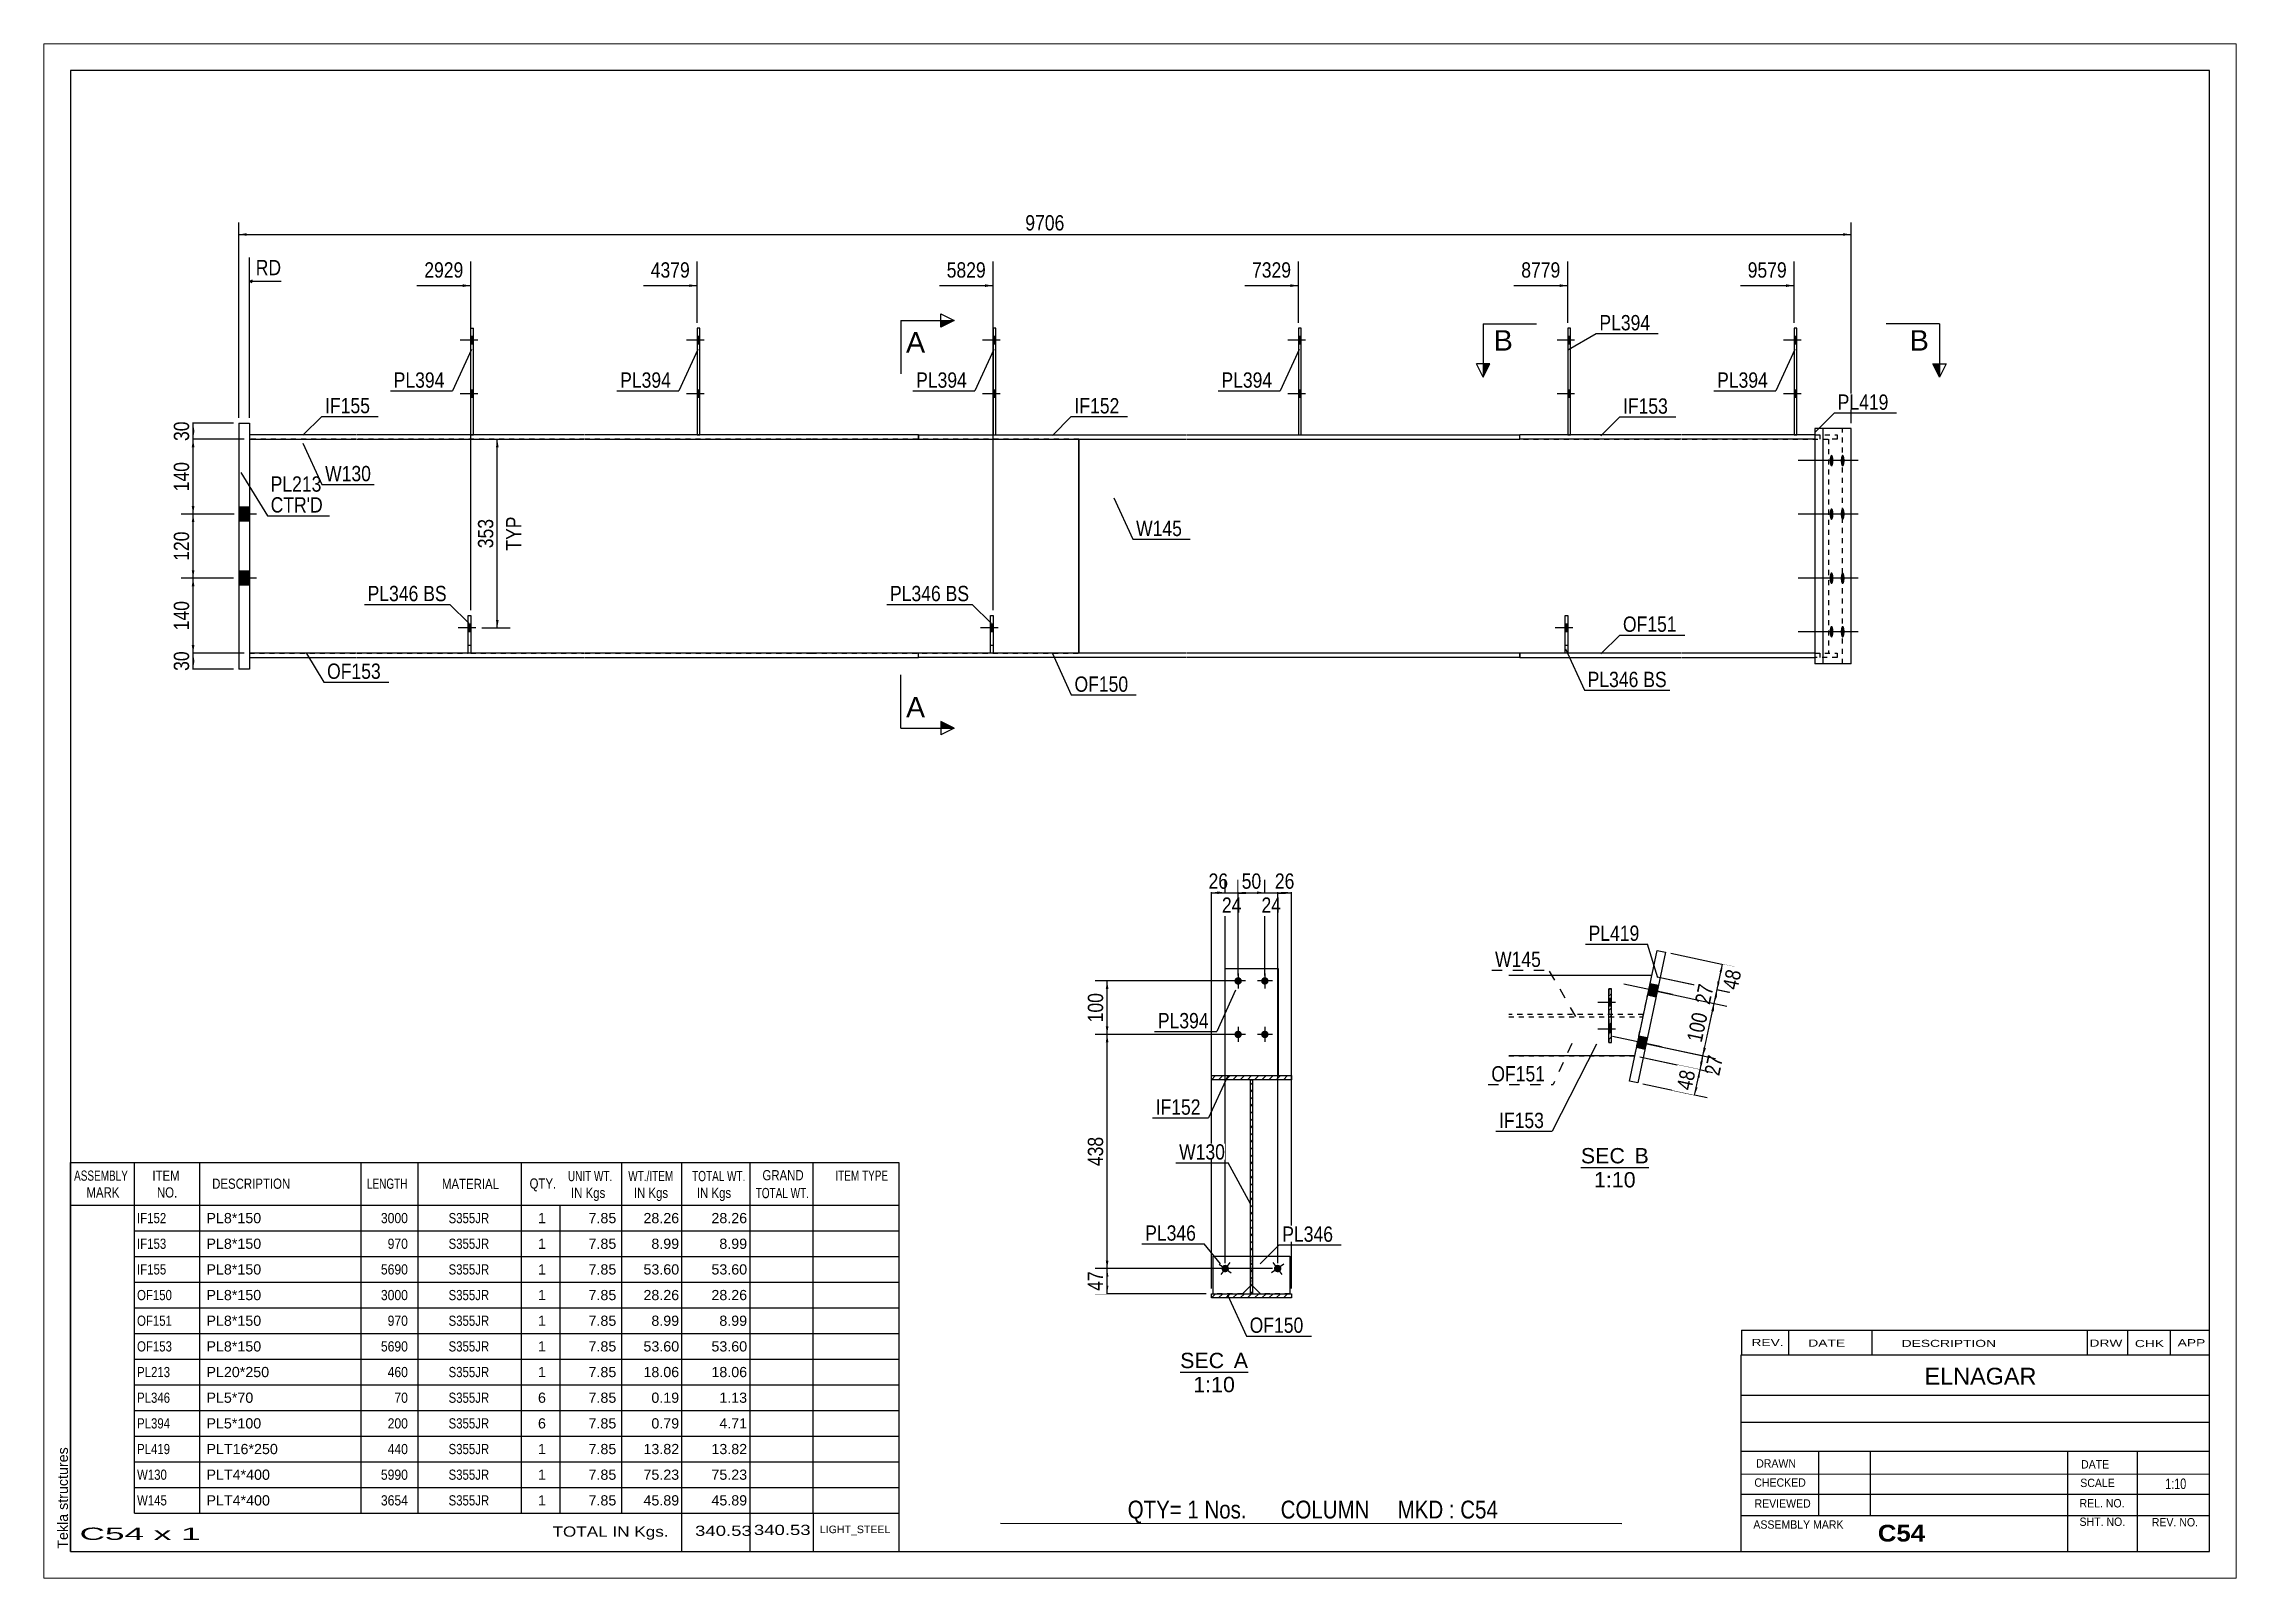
# Paper-space layout 'Layout1' of a CAD drawing. Header units: millimetres. Extents: x 0 to 410, y 0 to 287.
# The model-space entities are those that its viewports show. They can reach past a viewport. Long polylines and large blocks are cut down to what shows.
import ezdxf

# ---------------------------------------------------------------- set-up
doc = ezdxf.new("R2010")
doc.units = ezdxf.units.MM
doc.linetypes.add('DXK_LINE_DOT1', pattern=[1.8814, 0.9407, -0.9407])
doc.linetypes.add('DXK_LINE_DOT2', pattern=[3.9198, 1.9599, -1.9599])
doc.layers.add('Viewport layer', color=7, linetype='Continuous', plot=False)
doc.styles.add('Arial', font='ARIAL.TTF', dxfattribs={"height": 0.2})
doc.styles.add('Arial Bold', font='ARIALBD.TTF', dxfattribs={"height": 0.2})
doc.styles.add('Arial Narrow', font='ARIALN.TTF', dxfattribs={"height": 0.2})

# ---------------------------------------------------------------- blocks, each defined once
blk = doc.blocks.new('Unknown-624482506-1210')
at = {"color": 5, "linetype": 'Continuous'}
for p, q in [((67.06, 108.96), (-332.94, 108.96)), ((-332.94, 108.96), (-332.94, -168.04)), ((67.06, -168.04), (67.06, 108.96)), ((-332.94, -168.04), (67.06, -168.04))]:
    blk.add_line(p, q, dxfattribs=at)
at = {"color": 174, "linetype": 'Continuous', "style": 'Arial'}
blk.add_text('Tekla structures', height=1.9102, rotation=90, dxfattribs=at).set_placement((-333.44, -167.54))
blk = doc.blocks.new('Unknown-624482506-12 - 1852')
at = {"color": 1, "linetype": 'Continuous'}
blk.add_line((-125.43, -134.5), (-112.74, -134.5), dxfattribs=at)
at = {"color": 0, "linetype": 'Continuous'}
blk.add_wipeout([(-117.21, -133.75), (-117.21, -130.75), (-125.43, -130.75), (-125.43, -133.75)], dxfattribs=at)
blk.add_wipeout([(-112.74, -133.75), (-112.74, -130.75), (-115.41, -130.75), (-115.41, -133.75)], dxfattribs=at)
blk.add_wipeout([(-115.19, -138.25), (-115.19, -135.25), (-122.98, -135.25), (-122.98, -138.25)], dxfattribs=at)
at = {"color": 136, "linetype": 'Continuous', "style": 'Arial'}
for s, height, p in [('SEC', 2.865, (-125.43, -133.75)), ('A', 2.87, (-115.41, -133.75)), ('1:10', 2.865, (-122.98, -138.25))]:
    blk.add_text(s, height=height, dxfattribs=at).set_placement(p)
blk = doc.blocks.new('Unknown-624482506-13 - 2064')
at = {"color": 1, "linetype": 'Continuous'}
blk.add_line((-50.49, -96.2), (-37.8, -96.2), dxfattribs=at)
at = {"color": 0, "linetype": 'Continuous'}
blk.add_wipeout([(-42.27, -95.45), (-42.27, -92.45), (-50.49, -92.45), (-50.49, -95.45)], dxfattribs=at)
blk.add_wipeout([(-37.8, -95.45), (-37.8, -92.45), (-40.47, -92.45), (-40.47, -95.45)], dxfattribs=at)
blk.add_wipeout([(-40.25, -99.95), (-40.25, -96.95), (-48.04, -96.95), (-48.04, -99.95)], dxfattribs=at)
at = {"color": 136, "linetype": 'Continuous', "style": 'Arial'}
for s, height, p in [('SEC', 2.865, (-50.49, -95.45)), ('B', 2.87, (-40.47, -95.45)), ('1:10', 2.865, (-48.04, -99.95))]:
    blk.add_text(s, height=height, dxfattribs=at).set_placement(p)
blk = doc.blocks.new('Part-624482506-1593 - 1262')
at = {"color": 2, "linetype": 'Continuous'}
for p, q in [((-174.35, 40.8), (-124.35, 40.8)), ((-174.35, 40.8), (-174.35, 40)), ((-174.35, 40), (-124.35, 40)), ((-124.25, 40.8), (-82, 40.8)), ((-124.25, 40), (-82, 40)), ((-81.9, 40.8), (-61.9, 40.8)), ((-81.9, 40), (-61.9, 40)), ((-61.9, 40), (-61.9, 40.8))]:
    blk.add_line(p, q, dxfattribs=at)
blk = doc.blocks.new('Bolt-624482506-1271 - 1262')
at = {"linetype": 'Continuous'}
blk.add_hatch(color=3, dxfattribs=at).paths.add_polyline_path([(-160.4, 4), (-160.4, 5.4), (-160.9, 5.4), (-160.9, 4)])
at = {"color": 3, "linetype": 'Continuous'}
for p, q in [((-159.45, 4.7), (-162.75, 4.7)), ((-160.4, 5.4), (-160.9, 5.4)), ((-160.4, 4), (-160.9, 4))]:
    blk.add_line(p, q, dxfattribs=at)
blk = doc.blocks.new('Part-624482506-4002 - 1262')
at = {"color": 2, "linetype": 'Continuous'}
for p, q in [((-10.1, 60.8), (-10.6, 60.8)), ((-10.6, 60.8), (-10.6, 40.8)), ((-10.1, 40.8), (-10.1, 60.8))]:
    blk.add_line(p, q, dxfattribs=at)
at = {"color": 7, "linetype": 'DXK_LINE_DOT1'}
blk.add_line((-10.6, 40.8), (-10.1, 40.8), dxfattribs=at)
blk = doc.blocks.new('Part-624482506-1363 - 1262')
at = {"color": 7, "linetype": 'DXK_LINE_DOT1'}
for p, q in [((-258.6, 0), (-258.6, 7)), ((-258.6, 7), (-258.1, 7)), ((-258.1, 7), (-258.1, 0))]:
    blk.add_line(p, q, dxfattribs=at)
blk = doc.blocks.new('Part-624482506-1299 - 1262')
at = {"color": 2, "linetype": 'Continuous'}
for p, q in [((-215.25, 60.8), (-215.75, 60.8)), ((-215.75, 60.8), (-215.75, 40.8)), ((-215.25, 40.8), (-215.25, 60.8))]:
    blk.add_line(p, q, dxfattribs=at)
at = {"color": 7, "linetype": 'DXK_LINE_DOT1'}
blk.add_line((-215.75, 40.8), (-215.25, 40.8), dxfattribs=at)
blk = doc.blocks.new('Bolt-624482506-1268 - 1262')
at = {"linetype": 'Continuous'}
for points in [[(-102.8, 57.8), (-102.8, 59.2), (-103.3, 59.2), (-103.3, 57.8)], [(-102.8, 57.8), (-102.8, 59.2), (-103.3, 59.2), (-103.3, 57.8)], [(-102.8, 47.8), (-102.8, 49.2), (-103.3, 49.2), (-103.3, 47.8)], [(-102.8, 47.8), (-102.8, 49.2), (-103.3, 49.2), (-103.3, 47.8)]]:
    blk.add_hatch(color=3, dxfattribs=at).paths.add_polyline_path(points)
at = {"color": 3, "linetype": 'Continuous'}
for p, q in [((-102, 58.5), (-105.3, 58.5)), ((-102, 58.5), (-105.3, 58.5)), ((-102.8, 59.2), (-103.3, 59.2)), ((-102.8, 59.2), (-103.3, 59.2)), ((-102.8, 57.8), (-103.3, 57.8)), ((-102.8, 57.8), (-103.3, 57.8)), ((-102, 48.5), (-105.3, 48.5)), ((-102, 48.5), (-105.3, 48.5)), ((-102.8, 49.2), (-103.3, 49.2)), ((-102.8, 49.2), (-103.3, 49.2)), ((-102.8, 47.8), (-103.3, 47.8)), ((-102.8, 47.8), (-103.3, 47.8))]:
    blk.add_line(p, q, dxfattribs=at)
blk = doc.blocks.new('Part-624482506-1571 - 1262')
at = {"color": 2, "linetype": 'Continuous'}
for p, q in [((-301.5, 43), (-299.5, 43)), ((-301.5, 43), (-301.5, -3)), ((-299.5, 43), (-299.5, -3)), ((-299.5, -3), (-301.5, -3))]:
    blk.add_line(p, q, dxfattribs=at)
blk = doc.blocks.new('Bolt-624482506-1269 - 1262')
at = {"linetype": 'Continuous'}
for points in [[(-159.9, 57.8), (-159.9, 59.2), (-160.4, 59.2), (-160.4, 57.8)], [(-159.9, 57.8), (-159.9, 59.2), (-160.4, 59.2), (-160.4, 57.8)], [(-159.9, 47.8), (-159.9, 49.2), (-160.4, 49.2), (-160.4, 47.8)], [(-159.9, 47.8), (-159.9, 49.2), (-160.4, 49.2), (-160.4, 47.8)]]:
    blk.add_hatch(color=3, dxfattribs=at).paths.add_polyline_path(points)
at = {"color": 3, "linetype": 'Continuous'}
for p, q in [((-159.1, 58.5), (-162.4, 58.5)), ((-159.1, 58.5), (-162.4, 58.5)), ((-159.9, 59.2), (-160.4, 59.2)), ((-159.9, 59.2), (-160.4, 59.2)), ((-159.9, 57.8), (-160.4, 57.8)), ((-159.9, 57.8), (-160.4, 57.8)), ((-159.1, 48.5), (-162.4, 48.5)), ((-159.1, 48.5), (-162.4, 48.5)), ((-159.9, 49.2), (-160.4, 49.2)), ((-159.9, 49.2), (-160.4, 49.2)), ((-159.9, 47.8), (-160.4, 47.8)), ((-159.9, 47.8), (-160.4, 47.8))]:
    blk.add_line(p, q, dxfattribs=at)
blk = doc.blocks.new('Part-624482506-1341 - 1262')
at = {"color": 2, "linetype": 'Continuous'}
for p, q in [((-258.6, 0), (-258.6, 7)), ((-258.6, 7), (-258.1, 7)), ((-258.1, 7), (-258.1, 0))]:
    blk.add_line(p, q, dxfattribs=at)
at = {"color": 7, "linetype": 'DXK_LINE_DOT1'}
for p, q in [((-258.6, 1.5), (-258.1, 1.5)), ((-258.1, 0), (-258.6, 0))]:
    blk.add_line(p, q, dxfattribs=at)
blk = doc.blocks.new('Bolt-624482506-1270 - 1262')
at = {"color": 3, "linetype": 'DXK_LINE_DOT2'}
for p, q in [((-159.45, 4.7), (-162.75, 4.7)), ((-160.4, 5.4), (-160.9, 5.4)), ((-160.4, 4), (-160.9, 4))]:
    blk.add_line(p, q, dxfattribs=at)
blk = doc.blocks.new('Bolt-624482506-1300 - 1262')
at = {"linetype": 'Continuous'}
for points in [[(-215.25, 57.8), (-215.25, 59.2), (-215.75, 59.2), (-215.75, 57.8)], [(-215.25, 57.8), (-215.25, 59.2), (-215.75, 59.2), (-215.75, 57.8)], [(-215.25, 47.8), (-215.25, 49.2), (-215.75, 49.2), (-215.75, 47.8)], [(-215.25, 47.8), (-215.25, 49.2), (-215.75, 49.2), (-215.75, 47.8)]]:
    blk.add_hatch(color=3, dxfattribs=at).paths.add_polyline_path(points)
at = {"color": 3, "linetype": 'Continuous'}
for p, q in [((-214.45, 58.5), (-217.75, 58.5)), ((-214.45, 58.5), (-217.75, 58.5)), ((-215.25, 59.2), (-215.75, 59.2)), ((-215.25, 59.2), (-215.75, 59.2)), ((-215.25, 57.8), (-215.75, 57.8)), ((-215.25, 57.8), (-215.75, 57.8)), ((-214.45, 48.5), (-217.75, 48.5)), ((-214.45, 48.5), (-217.75, 48.5)), ((-215.25, 49.2), (-215.75, 49.2)), ((-215.25, 49.2), (-215.75, 49.2)), ((-215.25, 47.8), (-215.75, 47.8)), ((-215.25, 47.8), (-215.75, 47.8))]:
    blk.add_line(p, q, dxfattribs=at)
blk = doc.blocks.new('Part-624482506-1429 - 1262')
at = {"color": 2, "linetype": 'Continuous'}
for p, q in [((-279.5, 0), (-299.5, 0)), ((-236.8, 0), (-279.4, 0)), ((-194.45, 0), (-236.7, 0)), ((-174.35, 0), (-194.35, 0)), ((-174.35, -0.8), (-174.35, 0)), ((-299.5, -0.8), (-279.5, -0.8)), ((-279.4, -0.8), (-236.8, -0.8)), ((-236.7, -0.8), (-194.45, -0.8)), ((-194.35, -0.8), (-174.35, -0.8))]:
    blk.add_line(p, q, dxfattribs=at)
at = {"color": 7, "linetype": 'DXK_LINE_DOT1'}
blk.add_line((-299.5, 0), (-299.5, -0.8), dxfattribs=at)
blk = doc.blocks.new('Bolt-624482506-4015 - 1262')
at = {"linetype": 'Continuous'}
blk.add_hatch(color=3, dxfattribs=at).paths.add_polyline_path([(-52.95, 4), (-52.95, 5.4), (-53.45, 5.4), (-53.45, 4)])
at = {"color": 3, "linetype": 'Continuous'}
for p, q in [((-52, 4.7), (-55.3, 4.7)), ((-52.95, 5.4), (-53.45, 5.4)), ((-52.95, 4), (-53.45, 4))]:
    blk.add_line(p, q, dxfattribs=at)
blk = doc.blocks.new('Bolt-624482506-1497 - 1262')
at = {"linetype": 'Continuous'}
for points in [[(-299.5, 24.7), (-299.5, 27.3), (-301.5, 27.3), (-301.5, 24.7)], [(-299.5, 24.7), (-299.5, 27.3), (-301.5, 27.3), (-301.5, 24.7)], [(-299.5, 12.7), (-299.5, 15.3), (-301.5, 15.3), (-301.5, 12.7)], [(-299.5, 12.7), (-299.5, 15.3), (-301.5, 15.3), (-301.5, 12.7)]]:
    blk.add_hatch(color=3, dxfattribs=at).paths.add_polyline_path(points)
at = {"color": 3, "linetype": 'Continuous'}
for p, q in [((-299.5, 27.3), (-301.5, 27.3)), ((-299.5, 27.3), (-301.5, 27.3)), ((-298.2, 26), (-301.5, 26)), ((-298.2, 26), (-301.5, 26)), ((-299.5, 24.7), (-301.5, 24.7)), ((-299.5, 24.7), (-301.5, 24.7)), ((-299.5, 15.3), (-301.5, 15.3)), ((-299.5, 15.3), (-301.5, 15.3)), ((-298.2, 14), (-301.5, 14)), ((-298.2, 14), (-301.5, 14)), ((-299.5, 12.7), (-301.5, 12.7)), ((-299.5, 12.7), (-301.5, 12.7))]:
    blk.add_line(p, q, dxfattribs=at)
blk = doc.blocks.new('Part-624482506-1305 - 1262')
at = {"color": 2, "linetype": 'Continuous'}
for p, q in [((-258.1, 40.8), (-258.1, 60.8)), ((-258.1, 60.8), (-257.6, 60.8)), ((-257.6, 40.8), (-257.6, 60.8))]:
    blk.add_line(p, q, dxfattribs=at)
at = {"color": 7, "linetype": 'DXK_LINE_DOT1'}
blk.add_line((-258.1, 40.8), (-257.6, 40.8), dxfattribs=at)
blk = doc.blocks.new('Bolt-624482506-1498 - 1262')
at = {"linetype": 'Continuous'}
for points in [[(-3.97, 36), (-3.96, 36.23), (-3.94, 36.45), (-3.9, 36.65), (-3.85, 36.82), (-3.79, 36.95), (-3.72, 37.05), (-3.65, 37.09), (-3.57, 37.09), (-3.5, 37.05), (-3.43, 36.95), (-3.37, 36.82), (-3.32, 36.65), (-3.28, 36.45), (-3.26, 36.23), (-3.25, 36), (-3.26, 35.77), (-3.28, 35.55), (-3.32, 35.35), (-3.37, 35.18), (-3.43, 35.05), (-3.5, 34.95), (-3.57, 34.91), (-3.65, 34.91), (-3.72, 34.95), (-3.79, 35.05), (-3.85, 35.18), (-3.9, 35.35), (-3.94, 35.55), (-3.96, 35.77)], [(-1.89, 36), (-1.88, 36.23), (-1.86, 36.45), (-1.82, 36.65), (-1.77, 36.82), (-1.71, 36.95), (-1.64, 37.05), (-1.57, 37.09), (-1.49, 37.09), (-1.42, 37.05), (-1.35, 36.95), (-1.29, 36.82), (-1.24, 36.65), (-1.2, 36.45), (-1.18, 36.23), (-1.17, 36), (-1.18, 35.77), (-1.2, 35.55), (-1.24, 35.35), (-1.29, 35.18), (-1.35, 35.05), (-1.42, 34.95), (-1.49, 34.91), (-1.57, 34.91), (-1.64, 34.95), (-1.71, 35.05), (-1.77, 35.18), (-1.82, 35.35), (-1.86, 35.55), (-1.88, 35.77)], [(-3.97, 26), (-3.96, 26.23), (-3.94, 26.45), (-3.9, 26.65), (-3.85, 26.82), (-3.79, 26.95), (-3.72, 27.05), (-3.65, 27.09), (-3.57, 27.09), (-3.5, 27.05), (-3.43, 26.95), (-3.37, 26.82), (-3.32, 26.65), (-3.28, 26.45), (-3.26, 26.23), (-3.25, 26), (-3.26, 25.77), (-3.28, 25.55), (-3.32, 25.35), (-3.37, 25.18), (-3.43, 25.05), (-3.5, 24.95), (-3.57, 24.91), (-3.65, 24.91), (-3.72, 24.95), (-3.79, 25.05), (-3.85, 25.18), (-3.9, 25.35), (-3.94, 25.55), (-3.96, 25.77)], [(-1.89, 26), (-1.88, 26.23), (-1.86, 26.45), (-1.82, 26.65), (-1.77, 26.82), (-1.71, 26.95), (-1.64, 27.05), (-1.57, 27.09), (-1.49, 27.09), (-1.42, 27.05), (-1.35, 26.95), (-1.29, 26.82), (-1.24, 26.65), (-1.2, 26.45), (-1.18, 26.23), (-1.17, 26), (-1.18, 25.77), (-1.2, 25.55), (-1.24, 25.35), (-1.29, 25.18), (-1.35, 25.05), (-1.42, 24.95), (-1.49, 24.91), (-1.57, 24.91), (-1.64, 24.95), (-1.71, 25.05), (-1.77, 25.18), (-1.82, 25.35), (-1.86, 25.55), (-1.88, 25.77)], [(-3.97, 14), (-3.96, 14.23), (-3.94, 14.45), (-3.9, 14.65), (-3.85, 14.82), (-3.79, 14.95), (-3.72, 15.05), (-3.65, 15.09), (-3.57, 15.09), (-3.5, 15.05), (-3.43, 14.95), (-3.37, 14.82), (-3.32, 14.65), (-3.28, 14.45), (-3.26, 14.23), (-3.25, 14), (-3.26, 13.77), (-3.28, 13.55), (-3.32, 13.35), (-3.37, 13.18), (-3.43, 13.05), (-3.5, 12.95), (-3.57, 12.91), (-3.65, 12.91), (-3.72, 12.95), (-3.79, 13.05), (-3.85, 13.18), (-3.9, 13.35), (-3.94, 13.55), (-3.96, 13.77)], [(-1.89, 14), (-1.88, 14.23), (-1.86, 14.45), (-1.82, 14.65), (-1.77, 14.82), (-1.71, 14.95), (-1.64, 15.05), (-1.57, 15.09), (-1.49, 15.09), (-1.42, 15.05), (-1.35, 14.95), (-1.29, 14.82), (-1.24, 14.65), (-1.2, 14.45), (-1.18, 14.23), (-1.17, 14), (-1.18, 13.77), (-1.2, 13.55), (-1.24, 13.35), (-1.29, 13.18), (-1.35, 13.05), (-1.42, 12.95), (-1.49, 12.91), (-1.57, 12.91), (-1.64, 12.95), (-1.71, 13.05), (-1.77, 13.18), (-1.82, 13.35), (-1.86, 13.55), (-1.88, 13.77)], [(-3.97, 4), (-3.96, 4.23), (-3.94, 4.45), (-3.9, 4.65), (-3.85, 4.82), (-3.79, 4.95), (-3.72, 5.05), (-3.65, 5.09), (-3.57, 5.09), (-3.5, 5.05), (-3.43, 4.95), (-3.37, 4.82), (-3.32, 4.65), (-3.28, 4.45), (-3.26, 4.23), (-3.25, 4), (-3.26, 3.77), (-3.28, 3.55), (-3.32, 3.35), (-3.37, 3.18), (-3.43, 3.05), (-3.5, 2.95), (-3.57, 2.91), (-3.65, 2.91), (-3.72, 2.95), (-3.79, 3.05), (-3.85, 3.18), (-3.9, 3.35), (-3.94, 3.55), (-3.96, 3.77)], [(-1.89, 4), (-1.88, 4.23), (-1.86, 4.45), (-1.82, 4.65), (-1.77, 4.82), (-1.71, 4.95), (-1.64, 5.05), (-1.57, 5.09), (-1.49, 5.09), (-1.42, 5.05), (-1.35, 4.95), (-1.29, 4.82), (-1.24, 4.65), (-1.2, 4.45), (-1.18, 4.23), (-1.17, 4), (-1.18, 3.77), (-1.2, 3.55), (-1.24, 3.35), (-1.29, 3.18), (-1.35, 3.05), (-1.42, 2.95), (-1.49, 2.91), (-1.57, 2.91), (-1.64, 2.95), (-1.71, 3.05), (-1.77, 3.18), (-1.82, 3.35), (-1.86, 3.55), (-1.88, 3.77)]]:
    blk.add_hatch(color=3, dxfattribs=at).paths.add_polyline_path(points)
at = {"color": 3, "linetype": 'Continuous'}
for p, q in [((-0.73, 36), (-9.87, 36)), ((1.35, 36), (-7.79, 36)), ((-0.73, 26), (-9.87, 26)), ((1.35, 26), (-7.79, 26)), ((-0.73, 14), (-9.87, 14)), ((1.35, 14), (-7.79, 14)), ((-0.73, 4), (-9.87, 4)), ((1.35, 4), (-7.79, 4))]:
    blk.add_line(p, q, dxfattribs=at)
blk = doc.blocks.new('Bolt-624482506-1306 - 1262')
at = {"linetype": 'Continuous'}
for points in [[(-257.6, 57.8), (-257.6, 59.2), (-258.1, 59.2), (-258.1, 57.8)], [(-257.6, 57.8), (-257.6, 59.2), (-258.1, 59.2), (-258.1, 57.8)], [(-257.6, 47.8), (-257.6, 49.2), (-258.1, 49.2), (-258.1, 47.8)], [(-257.6, 47.8), (-257.6, 49.2), (-258.1, 49.2), (-258.1, 47.8)]]:
    blk.add_hatch(color=3, dxfattribs=at).paths.add_polyline_path(points)
at = {"color": 3, "linetype": 'Continuous'}
for p, q in [((-256.8, 58.5), (-260.1, 58.5)), ((-256.8, 58.5), (-260.1, 58.5)), ((-257.6, 59.2), (-258.1, 59.2)), ((-257.6, 59.2), (-258.1, 59.2)), ((-257.6, 57.8), (-258.1, 57.8)), ((-257.6, 57.8), (-258.1, 57.8)), ((-256.8, 48.5), (-260.1, 48.5)), ((-256.8, 48.5), (-260.1, 48.5)), ((-257.6, 49.2), (-258.1, 49.2)), ((-257.6, 49.2), (-258.1, 49.2)), ((-257.6, 47.8), (-258.1, 47.8)), ((-257.6, 47.8), (-258.1, 47.8))]:
    blk.add_line(p, q, dxfattribs=at)
blk = doc.blocks.new('Bolt-624482506-1307 - 1262')
at = {"linetype": 'Continuous'}
blk.add_hatch(color=3, dxfattribs=at).paths.add_polyline_path([(-258.1, 4), (-258.1, 5.4), (-258.6, 5.4), (-258.6, 4)])
at = {"color": 3, "linetype": 'Continuous'}
for p, q in [((-257.15, 4.7), (-260.45, 4.7)), ((-258.1, 5.4), (-258.6, 5.4)), ((-258.1, 4), (-258.6, 4))]:
    blk.add_line(p, q, dxfattribs=at)
blk = doc.blocks.new('Bolt-624482506-1308 - 1262')
at = {"color": 3, "linetype": 'DXK_LINE_DOT2'}
for p, q in [((-257.15, 4.7), (-260.45, 4.7)), ((-258.1, 5.4), (-258.6, 5.4)), ((-258.1, 4), (-258.6, 4))]:
    blk.add_line(p, q, dxfattribs=at)
blk = doc.blocks.new('Bolt-624482506-4011 - 1262')
at = {"linetype": 'Continuous'}
for points in [[(-52.45, 57.8), (-52.45, 59.2), (-52.95, 59.2), (-52.95, 57.8)], [(-52.45, 57.8), (-52.45, 59.2), (-52.95, 59.2), (-52.95, 57.8)], [(-52.45, 47.8), (-52.45, 49.2), (-52.95, 49.2), (-52.95, 47.8)], [(-52.45, 47.8), (-52.45, 49.2), (-52.95, 49.2), (-52.95, 47.8)]]:
    blk.add_hatch(color=3, dxfattribs=at).paths.add_polyline_path(points)
at = {"color": 3, "linetype": 'Continuous'}
for p, q in [((-51.65, 58.5), (-54.95, 58.5)), ((-51.65, 58.5), (-54.95, 58.5)), ((-52.45, 59.2), (-52.95, 59.2)), ((-52.45, 59.2), (-52.95, 59.2)), ((-52.45, 57.8), (-52.95, 57.8)), ((-52.45, 57.8), (-52.95, 57.8)), ((-51.65, 48.5), (-54.95, 48.5)), ((-51.65, 48.5), (-54.95, 48.5)), ((-52.45, 49.2), (-52.95, 49.2)), ((-52.45, 49.2), (-52.95, 49.2)), ((-52.45, 47.8), (-52.95, 47.8)), ((-52.45, 47.8), (-52.95, 47.8))]:
    blk.add_line(p, q, dxfattribs=at)
blk = doc.blocks.new('Part-624482506-1385 - 1262')
at = {"color": 2, "linetype": 'Continuous'}
for p, q in [((0.03, 42), (-6.73, 42)), ((-6.73, 42), (-6.73, -2)), ((-5.17, -2), (-5.17, 42)), ((0.03, -2), (0.03, 42)), ((0.03, -2), (-6.73, -2))]:
    blk.add_line(p, q, dxfattribs=at)
at = {"color": 7, "linetype": 'DXK_LINE_DOT1'}
blk.add_line((-1.53, -2), (-1.53, 42), dxfattribs=at)
blk = doc.blocks.new('Part-624482506-1407 - 1262')
at = {"color": 2, "linetype": 'Continuous'}
for p, q in [((-174.35, -0.8), (-174.35, 0)), ((-124.35, 0), (-174.35, 0)), ((-82, 0), (-124.25, 0)), ((-61.9, 0), (-81.9, 0)), ((-61.9, -0.8), (-61.9, 0)), ((-124.35, -0.8), (-174.35, -0.8)), ((-82, -0.8), (-124.25, -0.8)), ((-61.9, -0.8), (-81.9, -0.8))]:
    blk.add_line(p, q, dxfattribs=at)
blk = doc.blocks.new('Part-624482506-1430 - 1262')
at = {"color": 2, "linetype": 'Continuous'}
for p, q in [((-31.65, 0), (-61.9, 0)), ((-61.9, 0), (-61.9, -0.8)), ((-6.73, 0), (-31.55, 0)), ((-61.9, -0.8), (-31.65, -0.8)), ((-31.55, -0.8), (-6.73, -0.8))]:
    blk.add_line(p, q, dxfattribs=at)
at = {"color": 7, "linetype": 'DXK_LINE_DOT1'}
for p, q in [((-6.73, 0), (-2.54, 0)), ((-5.73, -0.8), (-5.73, 0)), ((-2.54, 0), (-2.54, -0.8)), ((-2.54, -0.8), (-6.73, -0.8))]:
    blk.add_line(p, q, dxfattribs=at)
blk = doc.blocks.new('Part-624482506-1452 - 1262')
at = {"color": 2, "linetype": 'Continuous'}
blk.add_line((-144.35, 0), (-144.35, 40), dxfattribs=at)
at = {"color": 7, "linetype": 'DXK_LINE_DOT1'}
for p, q in [((-144.35, 40), (-124.35, 40)), ((-124.25, 40), (-82, 40)), ((-81.9, 40), (-31.65, 40)), ((-31.55, 40), (-4.18, 40)), ((-4.18, 40), (-4.18, 0)), ((-124.35, 0), (-144.35, 0)), ((-82, 0), (-124.25, 0)), ((-31.65, 0), (-81.9, 0)), ((-6.73, 0), (-31.55, 0))]:
    blk.add_line(p, q, dxfattribs=at)
blk = doc.blocks.new('Part-624482506-1534 - 1262')
at = {"color": 2, "linetype": 'Continuous'}
for p, q in [((-102.8, 60.8), (-103.3, 60.8)), ((-103.3, 60.8), (-103.3, 40.8)), ((-102.8, 40.8), (-102.8, 60.8))]:
    blk.add_line(p, q, dxfattribs=at)
at = {"color": 7, "linetype": 'DXK_LINE_DOT1'}
blk.add_line((-103.3, 40.8), (-102.8, 40.8), dxfattribs=at)
blk = doc.blocks.new('Part-624482506-1474 - 1262')
at = {"color": 2, "linetype": 'Continuous'}
for p, q in [((-279.5, 40.8), (-299.5, 40.8)), ((-299.5, 40), (-279.5, 40)), ((-236.8, 40.8), (-279.4, 40.8)), ((-279.4, 40), (-236.8, 40)), ((-194.45, 40.8), (-236.7, 40.8)), ((-236.7, 40), (-194.45, 40)), ((-174.35, 40.8), (-194.35, 40.8)), ((-194.35, 40), (-174.35, 40)), ((-174.35, 40), (-174.35, 40.8))]:
    blk.add_line(p, q, dxfattribs=at)
at = {"color": 7, "linetype": 'DXK_LINE_DOT1'}
blk.add_line((-299.5, 40.8), (-299.5, 40), dxfattribs=at)
blk = doc.blocks.new('Part-624482506-1496 - 1262')
at = {"color": 2, "linetype": 'Continuous'}
for p, q in [((-31.65, 40.8), (-61.9, 40.8)), ((-61.9, 40), (-61.9, 40.8)), ((-31.65, 40), (-61.9, 40)), ((-6.73, 40.8), (-31.55, 40.8)), ((-6.73, 40), (-31.55, 40))]:
    blk.add_line(p, q, dxfattribs=at)
at = {"color": 7, "linetype": 'DXK_LINE_DOT1'}
for p, q in [((-6.73, 40.8), (-2.54, 40.8)), ((-5.73, 40), (-5.73, 40.8)), ((-2.54, 40), (-4.18, 40)), ((-2.54, 40.8), (-2.54, 40))]:
    blk.add_line(p, q, dxfattribs=at)
blk = doc.blocks.new('Part-624482506-1514 - 1262')
at = {"color": 7, "linetype": 'DXK_LINE_DOT1'}
for p, q in [((-279.5, 40), (-299.5, 40)), ((-299.5, 40), (-299.5, 0)), ((-236.8, 40), (-279.4, 40)), ((-194.45, 40), (-236.7, 40)), ((-144.35, 40), (-194.35, 40)), ((-299.5, 0), (-279.5, 0)), ((-279.4, 0), (-258.6, 0)), ((-258.1, 0), (-236.8, 0)), ((-236.7, 0), (-194.45, 0)), ((-194.35, 0), (-144.35, 0))]:
    blk.add_line(p, q, dxfattribs=at)
at = {"color": 2, "linetype": 'Continuous'}
blk.add_line((-144.35, 40), (-144.35, 0), dxfattribs=at)
blk = doc.blocks.new('Part-624482506-1519 - 1262')
at = {"color": 2, "linetype": 'Continuous'}
for p, q in [((-160.9, 0), (-160.9, 7)), ((-160.9, 7), (-160.4, 7)), ((-160.4, 7), (-160.4, 0))]:
    blk.add_line(p, q, dxfattribs=at)
at = {"color": 7, "linetype": 'DXK_LINE_DOT1'}
blk.add_line((-160.9, 1.5), (-160.4, 1.5), dxfattribs=at)
blk = doc.blocks.new('Part-624482506-1524 - 1262')
at = {"color": 7, "linetype": 'DXK_LINE_DOT1'}
for p, q in [((-160.9, 0), (-160.9, 7)), ((-160.9, 7), (-160.4, 7)), ((-160.4, 7), (-160.4, 0))]:
    blk.add_line(p, q, dxfattribs=at)
blk = doc.blocks.new('Part-624482506-1529 - 1262')
at = {"color": 2, "linetype": 'Continuous'}
for p, q in [((-159.9, 60.8), (-160.4, 60.8)), ((-160.4, 60.8), (-160.4, 40.8)), ((-159.9, 40.8), (-159.9, 60.8))]:
    blk.add_line(p, q, dxfattribs=at)
at = {"color": 7, "linetype": 'DXK_LINE_DOT1'}
blk.add_line((-160.4, 40.8), (-159.9, 40.8), dxfattribs=at)
blk = doc.blocks.new('Bolt-624482506-4012 - 1262')
at = {"color": 3, "linetype": 'DXK_LINE_DOT2'}
for p, q in [((-52, 4.7), (-55.3, 4.7)), ((-52.95, 5.4), (-53.45, 5.4)), ((-52.95, 4), (-53.45, 4))]:
    blk.add_line(p, q, dxfattribs=at)
blk = doc.blocks.new('Part-624482506-4003 - 1262')
at = {"color": 2, "linetype": 'Continuous'}
for p, q in [((-52.45, 60.8), (-52.95, 60.8)), ((-52.95, 60.8), (-52.95, 40.8)), ((-52.45, 40.8), (-52.45, 60.8))]:
    blk.add_line(p, q, dxfattribs=at)
at = {"color": 7, "linetype": 'DXK_LINE_DOT1'}
blk.add_line((-52.95, 40.8), (-52.45, 40.8), dxfattribs=at)
blk = doc.blocks.new('Part-624482506-4004 - 1262')
at = {"color": 7, "linetype": 'DXK_LINE_DOT1'}
for p, q in [((-53.45, 0), (-53.45, 7)), ((-53.45, 7), (-52.95, 7)), ((-52.95, 7), (-52.95, 0)), ((-53.45, 1.5), (-52.95, 1.5))]:
    blk.add_line(p, q, dxfattribs=at)
blk = doc.blocks.new('Part-624482506-4007 - 1262')
at = {"color": 2, "linetype": 'Continuous'}
for p, q in [((-53.45, 0), (-53.45, 7)), ((-53.45, 7), (-52.95, 7)), ((-52.95, 7), (-52.95, 0))]:
    blk.add_line(p, q, dxfattribs=at)
blk = doc.blocks.new('Bolt-624482506-4010 - 1262')
at = {"linetype": 'Continuous'}
for points in [[(-10.1, 57.8), (-10.1, 59.2), (-10.6, 59.2), (-10.6, 57.8)], [(-10.1, 57.8), (-10.1, 59.2), (-10.6, 59.2), (-10.6, 57.8)], [(-10.1, 47.8), (-10.1, 49.2), (-10.6, 49.2), (-10.6, 47.8)], [(-10.1, 47.8), (-10.1, 49.2), (-10.6, 49.2), (-10.6, 47.8)]]:
    blk.add_hatch(color=3, dxfattribs=at).paths.add_polyline_path(points)
at = {"color": 3, "linetype": 'Continuous'}
for p, q in [((-9.3, 58.5), (-12.6, 58.5)), ((-9.3, 58.5), (-12.6, 58.5)), ((-10.1, 59.2), (-10.6, 59.2)), ((-10.1, 59.2), (-10.6, 59.2)), ((-10.1, 57.8), (-10.6, 57.8)), ((-10.1, 57.8), (-10.6, 57.8)), ((-9.3, 48.5), (-12.6, 48.5)), ((-9.3, 48.5), (-12.6, 48.5)), ((-10.1, 49.2), (-10.6, 49.2)), ((-10.1, 49.2), (-10.6, 49.2)), ((-10.1, 47.8), (-10.6, 47.8)), ((-10.1, 47.8), (-10.6, 47.8))]:
    blk.add_line(p, q, dxfattribs=at)
blk = doc.blocks.new('Part-624482506-1929 - 1852')
at = {"linetype": 'Continuous'}
h = blk.add_hatch(dxfattribs=at)
h.set_pattern_fill('', scale=0.3, style=0, pattern_type=0)
h.set_pattern_definition([(45, (-119.5944, -120.6266), (-0.67352, 0.67352), [])])
h.paths.add_polyline_path([(-119.59, -119.83), (-119.59, -120.63), (-104.59, -120.63), (-104.59, -119.83)])
at = {"color": 2, "linetype": 'Continuous'}
for p, q in [((-119.59, -120.63), (-119.59, -119.83)), ((-119.59, -119.83), (-104.59, -119.83)), ((-104.59, -120.63), (-119.59, -120.63)), ((-104.59, -119.83), (-104.59, -120.63))]:
    blk.add_line(p, q, dxfattribs=at)
blk = doc.blocks.new('Bolt-624482506-1865 - 1852')
at = {"linetype": 'Continuous'}
for points in [[(-113.89, -61.33, -1), (-115.29, -61.33, -1)], [(-108.89, -61.33, -1), (-110.29, -61.33, -1)], [(-113.89, -71.33, -1), (-115.29, -71.33, -1)], [(-108.89, -71.33, -1), (-110.29, -71.33, -1)]]:
    blk.add_hatch(color=3, dxfattribs=at).paths.add_polyline_path(points)
at = {"color": 3, "linetype": 'Continuous'}
for p, q in [((-113.19, -61.33), (-115.99, -61.33)), ((-114.59, -59.93), (-114.59, -62.73)), ((-108.19, -61.33), (-110.99, -61.33)), ((-109.59, -59.93), (-109.59, -62.73)), ((-113.19, -71.33), (-115.99, -71.33)), ((-114.59, -69.93), (-114.59, -72.73)), ((-108.19, -71.33), (-110.99, -71.33)), ((-109.59, -69.93), (-109.59, -72.73))]:
    blk.add_line(p, q, dxfattribs=at)
blk = doc.blocks.new('Part-624482506-1921 - 1852')
at = {"linetype": 'Continuous'}
h = blk.add_hatch(dxfattribs=at)
h.set_pattern_fill('', scale=0.3, style=0, pattern_type=0)
h.set_pattern_definition([(45, (-119.5944, -79.8266), (-0.67352, 0.67352), [])])
h.paths.add_polyline_path([(-119.59, -79.03), (-119.59, -79.83), (-104.59, -79.83), (-104.59, -79.03)])
at = {"color": 2, "linetype": 'Continuous'}
for p, q in [((-119.59, -79.83), (-119.59, -79.03)), ((-119.59, -79.03), (-104.59, -79.03)), ((-104.59, -79.83), (-119.59, -79.83)), ((-104.59, -79.03), (-104.59, -79.83))]:
    blk.add_line(p, q, dxfattribs=at)
blk = doc.blocks.new('Part-624482506-1903 - 1852')
at = {"color": 2, "linetype": 'Continuous'}
for p, q in [((-111.89, -112.83), (-104.89, -112.83)), ((-104.89, -112.83), (-104.89, -119.83)), ((-110.39, -119.83), (-111.89, -118.33))]:
    blk.add_line(p, q, dxfattribs=at)
at = {"color": 7, "linetype": 'DXK_LINE_DOT1'}
for p, q in [((-111.89, -118.33), (-111.89, -112.83)), ((-104.89, -119.83), (-110.39, -119.83))]:
    blk.add_line(p, q, dxfattribs=at)
blk = doc.blocks.new('Bolt-624482506-1863 - 1852')
at = {"linetype": 'Continuous'}
blk.add_hatch(color=3, dxfattribs=at).paths.add_polyline_path([(-106.78, -115.69, -1), (-107.61, -114.56, -1)])
at = {"color": 3, "linetype": 'Continuous'}
for p, q in [((-106.06, -114.3), (-108.33, -115.95)), ((-106.37, -116.26), (-108.02, -114))]:
    blk.add_line(p, q, dxfattribs=at)
blk = doc.blocks.new('Part-624482506-1872 - 1852')
at = {"linetype": 'Continuous'}
h = blk.add_hatch(dxfattribs=at)
h.set_pattern_fill('', scale=0.3, style=0, pattern_type=0)
h.set_pattern_definition([(45, (-112.2944, -119.8266), (-0.67352, 0.67352), [])])
h.paths.add_polyline_path([(-112.29, -79.83), (-112.29, -119.83), (-111.89, -119.83), (-111.89, -79.83)])
at = {"color": 2, "linetype": 'Continuous'}
for p, q in [((-112.29, -119.83), (-112.29, -79.83)), ((-112.29, -79.83), (-111.89, -79.83)), ((-111.89, -79.83), (-111.89, -119.83)), ((-111.89, -119.83), (-112.29, -119.83))]:
    blk.add_line(p, q, dxfattribs=at)
blk = doc.blocks.new('Bolt-624482506-1864 - 1852')
at = {"linetype": 'Continuous'}
blk.add_hatch(color=3, dxfattribs=at).paths.add_polyline_path([(-116.58, -114.56, -1), (-117.41, -115.69, -1)])
at = {"color": 3, "linetype": 'Continuous'}
for p, q in [((-118.13, -114.3), (-115.86, -115.95)), ((-116.17, -114), (-117.82, -116.26))]:
    blk.add_line(p, q, dxfattribs=at)
blk = doc.blocks.new('Part-624482506-1908 - 1852')
at = {"color": 2, "linetype": 'Continuous'}
for p, q in [((-119.29, -112.83), (-112.29, -112.83)), ((-119.29, -112.83), (-119.29, -119.83)), ((-112.29, -118.33), (-113.79, -119.83))]:
    blk.add_line(p, q, dxfattribs=at)
at = {"color": 7, "linetype": 'DXK_LINE_DOT1'}
for p, q in [((-112.29, -112.83), (-112.29, -118.33)), ((-113.79, -119.83), (-119.29, -119.83))]:
    blk.add_line(p, q, dxfattribs=at)
blk = doc.blocks.new('Part-624482506-1913 - 1852')
at = {"color": 2, "linetype": 'Continuous'}
for p, q in [((-117.09, -59.03), (-107.09, -59.03)), ((-117.09, -59.03), (-117.09, -79.03)), ((-107.09, -59.03), (-107.09, -79.03))]:
    blk.add_line(p, q, dxfattribs=at)
at = {"color": 7, "linetype": 'DXK_LINE_DOT1'}
blk.add_line((-117.09, -79.03), (-107.09, -79.03), dxfattribs=at)
blk = doc.blocks.new('Part-624482506-2132 - 2064')
at = {"color": 7, "linetype": 'DXK_LINE_DOT1'}
for p, q in [((-37.22, -60.33), (-63.99, -60.33)), ((-63.99, -75.33), (-40.41, -75.33))]:
    blk.add_line(p, q, dxfattribs=at)
blk = doc.blocks.new('Bolt-624482506-2068 - 2064')
at = {"linetype": 'Continuous'}
for points in [[(-36.44, -64.35), (-35.98, -62.2), (-37.55, -61.87), (-38.01, -64.02)], [(-36.44, -64.35), (-35.98, -62.2), (-37.55, -61.87), (-38.01, -64.02)], [(-36.44, -64.35), (-35.98, -62.2), (-37.55, -61.87), (-38.01, -64.02)], [(-36.44, -64.35), (-35.98, -62.2), (-37.55, -61.87), (-38.01, -64.02)], [(-38.52, -74.13), (-38.07, -71.98), (-39.63, -71.65), (-40.09, -73.8)], [(-38.52, -74.13), (-38.07, -71.98), (-39.63, -71.65), (-40.09, -73.8)], [(-38.52, -74.13), (-38.07, -71.98), (-39.63, -71.65), (-40.09, -73.8)], [(-38.52, -74.13), (-38.07, -71.98), (-39.63, -71.65), (-40.09, -73.8)]]:
    blk.add_hatch(color=3, dxfattribs=at).paths.add_polyline_path(points)
at = {"color": 3, "linetype": 'Continuous'}
for p, q in [((-33.34, -63.89), (-42.47, -61.94)), ((-33.34, -63.89), (-42.47, -61.94)), ((-33.34, -63.89), (-42.47, -61.94)), ((-33.34, -63.89), (-42.47, -61.94)), ((-36.44, -64.35), (-38.01, -64.02)), ((-36.44, -64.35), (-38.01, -64.02)), ((-36.44, -64.35), (-38.01, -64.02)), ((-36.44, -64.35), (-38.01, -64.02)), ((-35.98, -62.2), (-37.55, -61.87)), ((-35.98, -62.2), (-37.55, -61.87)), ((-35.98, -62.2), (-37.55, -61.87)), ((-35.98, -62.2), (-37.55, -61.87)), ((-35.42, -73.67), (-44.55, -71.73)), ((-35.42, -73.67), (-44.55, -71.73)), ((-35.42, -73.67), (-44.55, -71.73)), ((-35.42, -73.67), (-44.55, -71.73)), ((-38.07, -71.98), (-39.63, -71.65)), ((-38.07, -71.98), (-39.63, -71.65)), ((-38.07, -71.98), (-39.63, -71.65)), ((-38.07, -71.98), (-39.63, -71.65)), ((-38.52, -74.13), (-40.09, -73.8)), ((-38.52, -74.13), (-40.09, -73.8)), ((-38.52, -74.13), (-40.09, -73.8)), ((-38.52, -74.13), (-40.09, -73.8))]:
    blk.add_line(p, q, dxfattribs=at)
blk = doc.blocks.new('Part-624482506-2103 - 2064')
at = {"color": 2, "linetype": 'Continuous'}
for p, q in [((-37.22, -60.33), (-63.99, -60.33)), ((-40.41, -75.33), (-63.99, -75.33))]:
    blk.add_line(p, q, dxfattribs=at)
at = {"color": 7, "linetype": 'DXK_LINE_DOT1'}
blk.add_line((-40.41, -75.33), (-37.22, -60.33), dxfattribs=at)
blk = doc.blocks.new('Part-624482506-2087 - 2064')
at = {"color": 2, "linetype": 'Continuous'}
for p, q in [((-41.42, -80.06), (-36.22, -55.61)), ((-34.65, -55.94), (-39.86, -80.39)), ((-36.22, -55.61), (-34.65, -55.94)), ((-39.86, -80.39), (-41.42, -80.06))]:
    blk.add_line(p, q, dxfattribs=at)
blk = doc.blocks.new('Part-624482506-2110 - 2064')
at = {"color": 7, "linetype": 'DXK_LINE_DOT1'}
for p, q in [((-38.86, -67.63), (-63.99, -67.63)), ((-63.99, -68.03), (-38.86, -68.03)), ((-38.86, -68.03), (-38.86, -67.63))]:
    blk.add_line(p, q, dxfattribs=at)
blk = doc.blocks.new('Part-624482506-4051 - 2064')
at = {"linetype": 'Continuous'}
h = blk.add_hatch(dxfattribs=at)
h.set_pattern_fill('', scale=0.3, style=0, pattern_type=0)
h.set_pattern_definition([(45, (-45.2857, -62.8338), (-0.67352, 0.67352), [])])
h.paths.add_polyline_path([(-44.79, -62.83), (-45.29, -62.83), (-45.29, -72.83), (-44.79, -72.83)])
at = {"color": 7, "linetype": 'DXK_LINE_DOT1'}
for p, q in [((-44.79, -62.83), (-45.29, -62.83)), ((-45.29, -62.83), (-45.29, -72.83)), ((-44.79, -72.83), (-44.79, -62.83)), ((-45.29, -72.83), (-44.79, -72.83))]:
    blk.add_line(p, q, dxfattribs=at)
at = {"color": 2, "linetype": 'Continuous'}
for p, q in [((-45.29, -72.83), (-45.29, -62.83)), ((-45.29, -62.83), (-44.79, -62.83)), ((-44.79, -72.83), (-44.79, -62.83)), ((-45.29, -72.83), (-44.79, -72.83))]:
    blk.add_line(p, q, dxfattribs=at)
blk = doc.blocks.new('Bolt-624482506-4059 - 2064')
at = {"linetype": 'Continuous'}
for points in [[(-44.79, -66.03), (-44.79, -64.63), (-45.29, -64.63), (-45.29, -66.03)], [(-44.79, -71.03), (-44.79, -69.63), (-45.29, -69.63), (-45.29, -71.03)]]:
    blk.add_hatch(color=3, dxfattribs=at).paths.add_polyline_path(points)
at = {"color": 3, "linetype": 'Continuous'}
for p, q in [((-43.99, -65.33), (-47.29, -65.33)), ((-44.79, -64.63), (-45.29, -64.63)), ((-44.79, -66.03), (-45.29, -66.03)), ((-44.79, -69.63), (-45.29, -69.63)), ((-43.99, -70.33), (-47.29, -70.33)), ((-44.79, -71.03), (-45.29, -71.03))]:
    blk.add_line(p, q, dxfattribs=at)
blk = doc.blocks.new('StraightDimension-624482506-4647 - 1262')
at = {"linetype": 'Continuous'}
blk.add_hatch(color=7, dxfattribs=at).paths.add_polyline_path([(-54.45, 68.98), (-52.95, 68.73), (-54.45, 68.48)])
at = {"color": 7, "linetype": 'Continuous'}
for p, q in [((-52.95, 61.8), (-52.95, 73.23)), ((-63.01, 68.73), (-52.95, 68.73))]:
    blk.add_line(p, q, dxfattribs=at)
at = {"color": 0}
blk.add_wipeout([(-53.73, 69.63), (-53.73, 73.83), (-62.24, 73.83), (-62.24, 69.63)], dxfattribs=at)
at = {"color": 3, "style": 'Arial Narrow'}
blk.add_text('8779', height=2.863, dxfattribs=at).set_placement((-61.64, 70.23))
blk = doc.blocks.new('StraightDimension-624482506-1651 - 1262')
at = {"linetype": 'Continuous'}
for points in [[(-310.28, 38.5), (-310.03, 40), (-309.78, 38.5)], [(-309.78, 27.5), (-310.03, 26), (-310.28, 27.5)]]:
    blk.add_hatch(color=7, dxfattribs=at).paths.add_polyline_path(points)
at = {"color": 7, "linetype": 'Continuous'}
for p, q in [((-300.5, 40), (-312.28, 40)), ((-310.03, 26), (-310.03, 40)), ((-302.35, 26), (-312.28, 26))]:
    blk.add_line(p, q, dxfattribs=at)
at = {"color": 0}
blk.add_wipeout([(-310.18, 36.34), (-314.38, 36.34), (-314.38, 29.66), (-310.18, 29.66)], dxfattribs=at)
at = {"color": 3, "style": 'Arial Narrow'}
blk.add_text('140', height=2.863, rotation=90.0002, dxfattribs=at).set_placement((-310.78, 30.26))
blk = doc.blocks.new('StraightDimension-624482506-1619 - 1262')
at = {"linetype": 'Continuous'}
for points in [[(-310.28, 12.5), (-310.03, 14), (-309.78, 12.5)], [(-309.78, 1.5), (-310.03, 0), (-310.28, 1.5)]]:
    blk.add_hatch(color=7, dxfattribs=at).paths.add_polyline_path(points)
at = {"color": 7, "linetype": 'Continuous'}
for p, q in [((-302.5, 14), (-312.28, 14)), ((-310.03, 0), (-310.03, 14)), ((-300.5, 0), (-312.28, 0))]:
    blk.add_line(p, q, dxfattribs=at)
at = {"color": 0}
blk.add_wipeout([(-310.18, 10.34), (-314.38, 10.34), (-314.38, 3.66), (-310.18, 3.66)], dxfattribs=at)
at = {"color": 3, "style": 'Arial Narrow'}
blk.add_text('140', height=2.863, rotation=90.0002, dxfattribs=at).set_placement((-310.78, 4.26))
blk = doc.blocks.new('StraightDimension-624482506-1638 - 1262')
at = {"linetype": 'Continuous'}
for points in [[(-310.28, 24.5), (-310.03, 26), (-309.78, 24.5)], [(-309.78, 15.5), (-310.03, 14), (-310.28, 15.5)]]:
    blk.add_hatch(color=7, dxfattribs=at).paths.add_polyline_path(points)
at = {"color": 7, "linetype": 'Continuous'}
for p, q in [((-302.35, 26), (-312.28, 26)), ((-310.03, 14), (-310.03, 26)), ((-302.5, 14), (-312.28, 14))]:
    blk.add_line(p, q, dxfattribs=at)
at = {"color": 0}
blk.add_wipeout([(-310.18, 23.34), (-314.38, 23.34), (-314.38, 16.66), (-310.18, 16.66)], dxfattribs=at)
at = {"color": 3, "style": 'Arial Narrow'}
blk.add_text('120', height=2.863, rotation=90.0002, dxfattribs=at).set_placement((-310.78, 17.26))
blk = doc.blocks.new('StraightDimension-624482506-1659 - 1262')
at = {"linetype": 'Continuous'}
for points in [[(-310.28, 41.5), (-310.03, 43), (-309.78, 41.5)], [(-309.78, 41.5), (-310.03, 40), (-310.28, 41.5)]]:
    blk.add_hatch(color=7, dxfattribs=at).paths.add_polyline_path(points)
at = {"color": 7, "linetype": 'Continuous'}
for p, q in [((-302.5, 43), (-312.28, 43)), ((-310.03, 40), (-310.03, 43)), ((-300.5, 40), (-312.28, 40))]:
    blk.add_line(p, q, dxfattribs=at)
at = {"color": 0}
blk.add_wipeout([(-310.18, 43.93), (-314.38, 43.93), (-314.38, 39.07), (-310.18, 39.07)], dxfattribs=at)
at = {"color": 3, "style": 'Arial Narrow'}
blk.add_text('30', height=2.863, rotation=90.0002, dxfattribs=at).set_placement((-310.78, 39.67))
blk = doc.blocks.new('StraightDimension-624482506-1667 - 1262')
at = {"linetype": 'Continuous'}
for points in [[(-310.28, -1.5), (-310.03, 0), (-309.78, -1.5)], [(-309.78, -1.5), (-310.03, -3), (-310.28, -1.5)]]:
    blk.add_hatch(color=7, dxfattribs=at).paths.add_polyline_path(points)
at = {"color": 7, "linetype": 'Continuous'}
for p, q in [((-300.5, 0), (-312.28, 0)), ((-310.03, -3), (-310.03, 0)), ((-302.5, -3), (-312.28, -3))]:
    blk.add_line(p, q, dxfattribs=at)
at = {"color": 0}
blk.add_wipeout([(-310.18, 0.93), (-314.38, 0.93), (-314.38, -3.93), (-310.18, -3.93)], dxfattribs=at)
at = {"color": 3, "style": 'Arial Narrow'}
blk.add_text('30', height=2.863, rotation=90.0002, dxfattribs=at).set_placement((-310.78, -3.33))
blk = doc.blocks.new('StraightDimension-624482506-1677 - 1262')
at = {"linetype": 'Continuous'}
for points in [[(-253.39, 38.5), (-253.14, 40), (-252.89, 38.5)], [(-252.89, 6.2), (-253.14, 4.7), (-253.39, 6.2)]]:
    blk.add_hatch(color=7, dxfattribs=at).paths.add_polyline_path(points)
at = {"color": 7, "linetype": 'Continuous'}
for p, q in [((-256.02, 40), (-250.74, 40)), ((-253.14, 4.7), (-253.14, 40)), ((-256.02, 4.7), (-250.74, 4.7))]:
    blk.add_line(p, q, dxfattribs=at)
at = {"color": 0}
blk.add_wipeout([(-253.29, 25.69), (-257.49, 25.69), (-257.49, 19.01), (-253.29, 19.01)], dxfattribs=at)
at = {"color": 0, "linetype": 'Continuous'}
blk.add_wipeout([(-248.04, 26.14), (-252.24, 26.14), (-252.24, 18.56), (-248.04, 18.56)], dxfattribs=at)
at = {"color": 3, "style": 'Arial Narrow'}
blk.add_text('353', height=2.863, rotation=90.0002, dxfattribs=at).set_placement((-253.89, 19.61))
at = {"color": 3, "linetype": 'Continuous', "style": 'Arial Narrow'}
blk.add_text('TYP', height=2.863, rotation=90.0002, dxfattribs=at).set_placement((-248.64, 19.16))
blk = doc.blocks.new('StraightDimension-624482506-1693 - 1262')
at = {"linetype": 'Continuous'}
for points in [[(-300, 78.05), (-301.5, 78.3), (-300, 78.55)], [(-1.47, 78.55), (0.03, 78.3), (-1.47, 78.05)]]:
    blk.add_hatch(color=7, dxfattribs=at).paths.add_polyline_path(points)
at = {"color": 7, "linetype": 'Continuous'}
for p, q in [((-301.5, 44), (-301.5, 80.55)), ((-301.5, 78.3), (0.03, 78.3)), ((0.03, 43), (0.03, 80.55))]:
    blk.add_line(p, q, dxfattribs=at)
at = {"color": 0}
blk.add_wipeout([(-146.48, 78.45), (-146.48, 82.65), (-154.99, 82.65), (-154.99, 78.45)], dxfattribs=at)
at = {"color": 3, "style": 'Arial Narrow'}
blk.add_text('9706', height=2.863, dxfattribs=at).set_placement((-154.39, 79.05))
blk = doc.blocks.new('StraightDimension-624482506-4646 - 1262')
at = {"linetype": 'Continuous'}
blk.add_hatch(color=7, dxfattribs=at).paths.add_polyline_path([(-12.1, 68.98), (-10.6, 68.73), (-12.1, 68.48)])
at = {"color": 7, "linetype": 'Continuous'}
for p, q in [((-10.6, 61.8), (-10.6, 73.23)), ((-20.66, 68.73), (-10.6, 68.73))]:
    blk.add_line(p, q, dxfattribs=at)
at = {"color": 0}
blk.add_wipeout([(-11.38, 69.63), (-11.38, 73.83), (-19.89, 73.83), (-19.89, 69.63)], dxfattribs=at)
at = {"color": 3, "style": 'Arial Narrow'}
blk.add_text('9579', height=2.863, dxfattribs=at).set_placement((-19.29, 70.23))
blk = doc.blocks.new('StraightDimension-624482506-4648 - 1262')
at = {"linetype": 'Continuous'}
blk.add_hatch(color=7, dxfattribs=at).paths.add_polyline_path([(-104.8, 68.98), (-103.3, 68.73), (-104.8, 68.48)])
at = {"color": 7, "linetype": 'Continuous'}
for p, q in [((-103.3, 61.8), (-103.3, 73.23)), ((-113.36, 68.73), (-103.3, 68.73))]:
    blk.add_line(p, q, dxfattribs=at)
at = {"color": 0}
blk.add_wipeout([(-104.07, 69.63), (-104.07, 73.83), (-112.59, 73.83), (-112.59, 69.63)], dxfattribs=at)
at = {"color": 3, "style": 'Arial Narrow'}
blk.add_text('7329', height=2.863, dxfattribs=at).set_placement((-111.99, 70.23))
blk = doc.blocks.new('StraightDimension-624482506-4649 - 1262')
at = {"linetype": 'Continuous'}
blk.add_hatch(color=7, dxfattribs=at).paths.add_polyline_path([(-161.9, 68.98), (-160.4, 68.73), (-161.9, 68.48)])
at = {"color": 7, "linetype": 'Continuous'}
for p, q in [((-160.4, 8), (-160.4, 73.23)), ((-170.46, 68.73), (-160.4, 68.73))]:
    blk.add_line(p, q, dxfattribs=at)
at = {"color": 0}
blk.add_wipeout([(-161.18, 69.63), (-161.18, 73.83), (-169.69, 73.83), (-169.69, 69.63)], dxfattribs=at)
at = {"color": 3, "style": 'Arial Narrow'}
blk.add_text('5829', height=2.863, dxfattribs=at).set_placement((-169.09, 70.23))
blk = doc.blocks.new('StraightDimension-624482506-4650 - 1262')
at = {"linetype": 'Continuous'}
blk.add_hatch(color=7, dxfattribs=at).paths.add_polyline_path([(-217.25, 68.98), (-215.75, 68.73), (-217.25, 68.48)])
at = {"color": 7, "linetype": 'Continuous'}
for p, q in [((-215.75, 61.8), (-215.75, 73.23)), ((-225.81, 68.73), (-215.75, 68.73))]:
    blk.add_line(p, q, dxfattribs=at)
at = {"color": 0}
blk.add_wipeout([(-216.52, 69.63), (-216.52, 73.83), (-225.04, 73.83), (-225.04, 69.63)], dxfattribs=at)
at = {"color": 3, "style": 'Arial Narrow'}
blk.add_text('4379', height=2.863, dxfattribs=at).set_placement((-224.44, 70.23))
blk = doc.blocks.new('StraightDimension-624482506-4651 - 1262')
at = {"linetype": 'Continuous'}
blk.add_hatch(color=7, dxfattribs=at).paths.add_polyline_path([(-259.6, 68.98), (-258.1, 68.73), (-259.6, 68.48)])
at = {"color": 7, "linetype": 'Continuous'}
for p, q in [((-258.1, 8), (-258.1, 73.23)), ((-268.16, 68.73), (-258.1, 68.73))]:
    blk.add_line(p, q, dxfattribs=at)
at = {"color": 0, "linetype": 'Continuous'}
blk.add_wipeout([(-292.97, 70.08), (-292.97, 74.28), (-298.91, 74.28), (-298.91, 70.08)], dxfattribs=at)
at = {"color": 7, "linetype": 'Continuous'}
for p, q in [((-299.5, 44), (-299.5, 73.98)), ((-299, 69.73), (-299.5, 69.48)), ((-299, 69.23), (-299.5, 69.48)), ((-293.57, 69.48), (-299.5, 69.48))]:
    blk.add_line(p, q, dxfattribs=at)
at = {"color": 3, "linetype": 'Continuous', "style": 'Arial Narrow'}
blk.add_text('RD', height=2.863, dxfattribs=at).set_placement((-298.31, 70.68))
at = {"color": 0}
blk.add_wipeout([(-258.87, 69.63), (-258.87, 73.83), (-267.39, 73.83), (-267.39, 69.63)], dxfattribs=at)
at = {"color": 3, "style": 'Arial Narrow'}
blk.add_text('2929', height=2.863, dxfattribs=at).set_placement((-266.79, 70.23))
blk = doc.blocks.new('StraightDimension-624482506-1977 - 1852')
at = {"linetype": 'Continuous'}
for points in [[(-139.34, -62.83), (-139.09, -61.33), (-138.84, -62.83)], [(-138.84, -69.83), (-139.09, -71.33), (-139.34, -69.83)]]:
    blk.add_hatch(color=7, dxfattribs=at).paths.add_polyline_path(points)
at = {"color": 7, "linetype": 'Continuous'}
for p, q in [((-115.59, -61.33), (-141.34, -61.33)), ((-139.09, -71.33), (-139.09, -61.33)), ((-115.59, -71.33), (-141.34, -71.33))]:
    blk.add_line(p, q, dxfattribs=at)
at = {"color": 0}
blk.add_wipeout([(-139.24, -62.98), (-143.44, -62.98), (-143.44, -69.67), (-139.24, -69.67)], dxfattribs=at)
at = {"color": 3, "style": 'Arial Narrow'}
blk.add_text('100', height=2.863, rotation=90.0002, dxfattribs=at).set_placement((-139.84, -69.07))
blk = doc.blocks.new('StraightDimension-624482506-1945 - 1852')
at = {"linetype": 'Continuous'}
for points in [[(-139.34, -116.63), (-139.09, -115.13), (-138.84, -116.63)], [(-138.84, -118.33), (-139.09, -119.83), (-139.34, -118.33)]]:
    blk.add_hatch(color=7, dxfattribs=at).paths.add_polyline_path(points)
at = {"color": 7, "linetype": 'Continuous'}
for p, q in [((-108.19, -115.13), (-141.34, -115.13)), ((-139.09, -119.83), (-139.09, -115.13)), ((-120.59, -119.83), (-141.34, -119.83))]:
    blk.add_line(p, q, dxfattribs=at)
at = {"color": 0}
blk.add_wipeout([(-139.24, -115.05), (-143.44, -115.05), (-143.44, -119.9), (-139.24, -119.9)], dxfattribs=at)
at = {"color": 3, "style": 'Arial Narrow'}
blk.add_text('47', height=2.863, rotation=90.0002, dxfattribs=at).set_placement((-139.84, -119.3))
blk = doc.blocks.new('StraightDimension-624482506-1961 - 1852')
at = {"linetype": 'Continuous'}
for points in [[(-139.34, -72.83), (-139.09, -71.33), (-138.84, -72.83)], [(-138.84, -113.63), (-139.09, -115.13), (-139.34, -113.63)]]:
    blk.add_hatch(color=7, dxfattribs=at).paths.add_polyline_path(points)
at = {"color": 7, "linetype": 'Continuous'}
for p, q in [((-115.59, -71.33), (-141.34, -71.33)), ((-139.09, -115.13), (-139.09, -71.33)), ((-108.19, -115.13), (-141.34, -115.13))]:
    blk.add_line(p, q, dxfattribs=at)
at = {"color": 0}
blk.add_wipeout([(-139.24, -89.88), (-143.44, -89.88), (-143.44, -96.57), (-139.24, -96.57)], dxfattribs=at)
at = {"color": 3, "style": 'Arial Narrow'}
blk.add_text('438', height=2.863, rotation=90.0002, dxfattribs=at).set_placement((-139.84, -95.97))
blk = doc.blocks.new('StraightDimension-624482506-1988 - 1852')
at = {"linetype": 'Continuous'}
for points in [[(-118.09, -45.08), (-119.59, -44.83), (-118.09, -44.58)], [(-118.49, -44.58), (-116.99, -44.83), (-118.49, -45.08)]]:
    blk.add_hatch(color=7, dxfattribs=at).paths.add_polyline_path(points)
at = {"color": 7, "linetype": 'Continuous'}
for p, q in [((-119.59, -118.83), (-119.59, -42.58)), ((-119.59, -44.83), (-116.99, -44.83)), ((-116.99, -114.13), (-116.99, -42.58))]:
    blk.add_line(p, q, dxfattribs=at)
at = {"color": 0}
blk.add_wipeout([(-115.87, -44.68), (-115.87, -40.48), (-120.72, -40.48), (-120.72, -44.68)], dxfattribs=at)
at = {"color": 3, "style": 'Arial Narrow'}
blk.add_text('26', height=2.863, dxfattribs=at).set_placement((-120.12, -44.08))
blk = doc.blocks.new('StraightDimension-624482506-2004 - 1852')
at = {"linetype": 'Continuous'}
for points in [[(-118.49, -44.58), (-116.99, -44.83), (-118.49, -45.08)], [(-113.09, -45.08), (-114.59, -44.83), (-113.09, -44.58)]]:
    blk.add_hatch(color=7, dxfattribs=at).paths.add_polyline_path(points)
at = {"color": 7, "linetype": 'Continuous'}
for p, q in [((-116.99, -114.13), (-116.99, -42.43)), ((-116.99, -44.83), (-114.59, -44.83)), ((-114.59, -60.33), (-114.59, -42.43))]:
    blk.add_line(p, q, dxfattribs=at)
at = {"color": 0}
blk.add_wipeout([(-113.37, -49.18), (-113.37, -44.98), (-118.22, -44.98), (-118.22, -49.18)], dxfattribs=at)
at = {"color": 3, "style": 'Arial Narrow'}
blk.add_text('24', height=2.863, dxfattribs=at).set_placement((-117.62, -48.58))
blk = doc.blocks.new('StraightDimension-624482506-2020 - 1852')
at = {"linetype": 'Continuous'}
for points in [[(-113.09, -45.08), (-114.59, -44.83), (-113.09, -44.58)], [(-111.09, -44.58), (-109.59, -44.83), (-111.09, -45.08)]]:
    blk.add_hatch(color=7, dxfattribs=at).paths.add_polyline_path(points)
at = {"color": 7, "linetype": 'Continuous'}
for p, q in [((-114.59, -60.33), (-114.59, -42.58)), ((-114.59, -44.83), (-109.59, -44.83)), ((-109.59, -60.33), (-109.59, -42.58))]:
    blk.add_line(p, q, dxfattribs=at)
at = {"color": 0}
blk.add_wipeout([(-109.67, -44.68), (-109.67, -40.48), (-114.52, -40.48), (-114.52, -44.68)], dxfattribs=at)
at = {"color": 3, "style": 'Arial Narrow'}
blk.add_text('50', height=2.863, dxfattribs=at).set_placement((-113.92, -44.08))
blk = doc.blocks.new('StraightDimension-624482506-2030 - 1852')
at = {"linetype": 'Continuous'}
for points in [[(-111.09, -44.58), (-109.59, -44.83), (-111.09, -45.08)], [(-105.69, -45.08), (-107.19, -44.83), (-105.69, -44.58)]]:
    blk.add_hatch(color=7, dxfattribs=at).paths.add_polyline_path(points)
at = {"color": 7, "linetype": 'Continuous'}
for p, q in [((-109.59, -60.33), (-109.59, -42.43)), ((-109.59, -44.83), (-107.19, -44.83)), ((-107.19, -114.13), (-107.19, -42.43))]:
    blk.add_line(p, q, dxfattribs=at)
at = {"color": 0}
blk.add_wipeout([(-105.97, -49.18), (-105.97, -44.98), (-110.82, -44.98), (-110.82, -49.18)], dxfattribs=at)
at = {"color": 3, "style": 'Arial Narrow'}
blk.add_text('24', height=2.863, dxfattribs=at).set_placement((-110.22, -48.58))
blk = doc.blocks.new('StraightDimension-624482506-2046 - 1852')
at = {"linetype": 'Continuous'}
for points in [[(-105.69, -45.08), (-107.19, -44.83), (-105.69, -44.58)], [(-106.09, -44.58), (-104.59, -44.83), (-106.09, -45.08)]]:
    blk.add_hatch(color=7, dxfattribs=at).paths.add_polyline_path(points)
at = {"color": 7, "linetype": 'Continuous'}
for p, q in [((-107.19, -114.13), (-107.19, -42.58)), ((-107.19, -44.83), (-104.59, -44.83)), ((-104.59, -118.83), (-104.59, -42.58))]:
    blk.add_line(p, q, dxfattribs=at)
at = {"color": 0}
blk.add_wipeout([(-103.47, -44.68), (-103.47, -40.48), (-108.32, -40.48), (-108.32, -44.68)], dxfattribs=at)
at = {"color": 3, "style": 'Arial Narrow'}
blk.add_text('26', height=2.863, dxfattribs=at).set_placement((-107.72, -44.08))
blk = doc.blocks.new('StraightDimension-624482506-3650 - 2064')
at = {"linetype": 'Continuous'}
for points in [[(-28.2, -76.74), (-27.65, -75.32), (-27.72, -76.84)], [(-27.65, -76.52), (-28.2, -77.93), (-28.14, -76.41)]]:
    blk.add_hatch(color=7, dxfattribs=at).paths.add_polyline_path(points)
at = {"color": 7, "linetype": 'Continuous'}
for p, q in [((-39.01, -72.91), (-25.45, -75.79)), ((-39.44, -75.54), (-26, -78.4)), ((-28.2, -77.93), (-27.65, -75.32))]:
    blk.add_line(p, q, dxfattribs=at)
at = {"color": 0}
blk.add_wipeout([(-23.17, -75.16), (-27.27, -74.28), (-28.28, -79.03), (-24.18, -79.91)], dxfattribs=at)
at = {"color": 3, "style": 'Arial Narrow'}
blk.add_text('27', height=2.863, rotation=77.991, dxfattribs=at).set_placement((-24.64, -79.2))
blk = doc.blocks.new('StraightDimension-624482506-3647 - 2064')
at = {"linetype": 'Continuous'}
for points in [[(-24.46, -61.52), (-25.01, -62.93), (-24.94, -61.41)], [(-24.56, -59.62), (-24.01, -58.21), (-24.07, -59.72)]]:
    blk.add_hatch(color=7, dxfattribs=at).paths.add_polyline_path(points)
at = {"color": 7, "linetype": 'Continuous'}
for p, q in [((-33.68, -56.15), (-21.81, -58.67)), ((-36.25, -60.54), (-22.81, -63.4)), ((-25.01, -62.93), (-24.01, -58.21))]:
    blk.add_line(p, q, dxfattribs=at)
at = {"color": 0}
blk.add_wipeout([(-19.75, -59.1), (-23.86, -58.22), (-24.87, -62.97), (-20.76, -63.85)], dxfattribs=at)
at = {"color": 3, "style": 'Arial Narrow'}
blk.add_text('48', height=2.863, rotation=77.991, dxfattribs=at).set_placement((-21.22, -63.14))
blk = doc.blocks.new('StraightDimension-624482506-3648 - 2064')
at = {"linetype": 'Continuous'}
for points in [[(-25.57, -64.35), (-25.01, -62.93), (-25.08, -64.45)], [(-25.01, -64.13), (-25.57, -65.54), (-25.5, -64.02)]]:
    blk.add_hatch(color=7, dxfattribs=at).paths.add_polyline_path(points)
at = {"color": 7, "linetype": 'Continuous'}
for p, q in [((-36.25, -60.54), (-22.66, -63.43)), ((-36.93, -63.12), (-23.22, -66.04)), ((-25.57, -65.54), (-25.01, -62.93))]:
    blk.add_line(p, q, dxfattribs=at)
at = {"color": 0}
blk.add_wipeout([(-24.93, -61.83), (-29.04, -60.96), (-30.05, -65.71), (-25.94, -66.58)], dxfattribs=at)
at = {"color": 3, "style": 'Arial Narrow'}
blk.add_text('27', height=2.863, rotation=77.991, dxfattribs=at).set_placement((-26.4, -65.87))
blk = doc.blocks.new('StraightDimension-624482506-3649 - 2064')
at = {"linetype": 'Continuous'}
for points in [[(-26.12, -66.96), (-25.57, -65.54), (-25.63, -67.06)], [(-27.09, -73.91), (-27.65, -75.32), (-27.58, -73.8)]]:
    blk.add_hatch(color=7, dxfattribs=at).paths.add_polyline_path(points)
at = {"color": 7, "linetype": 'Continuous'}
for p, q in [((-36.93, -63.12), (-23.22, -66.04)), ((-27.65, -75.32), (-25.57, -65.54)), ((-39.01, -72.91), (-25.3, -75.82))]:
    blk.add_line(p, q, dxfattribs=at)
at = {"color": 0}
blk.add_wipeout([(-26.06, -67.13), (-30.17, -66.26), (-31.56, -72.8), (-27.45, -73.67)], dxfattribs=at)
at = {"color": 3, "style": 'Arial Narrow'}
blk.add_text('100', height=2.863, rotation=77.991, dxfattribs=at).set_placement((-27.91, -72.96))
blk = doc.blocks.new('StraightDimension-624482506-3651 - 2064')
at = {"linetype": 'Continuous'}
for points in [[(-28.65, -81.24), (-29.21, -82.66), (-29.14, -81.14)], [(-28.76, -79.35), (-28.2, -77.93), (-28.27, -79.45)]]:
    blk.add_hatch(color=7, dxfattribs=at).paths.add_polyline_path(points)
at = {"color": 7, "linetype": 'Continuous'}
for p, q in [((-39.44, -75.54), (-25.86, -78.43)), ((-38.88, -80.6), (-26.86, -83.16)), ((-29.21, -82.66), (-28.2, -77.93))]:
    blk.add_line(p, q, dxfattribs=at)
at = {"color": 0}
blk.add_wipeout([(-28.35, -77.89), (-32.45, -77.01), (-33.47, -81.76), (-29.36, -82.64)], dxfattribs=at)
at = {"color": 3, "style": 'Arial Narrow'}
blk.add_text('48', height=2.863, rotation=77.991, dxfattribs=at).set_placement((-29.82, -81.93))
blk = doc.blocks.new('CBS_BOM-624482506-4726')
at = {"color": 7, "linetype": 'Continuous'}
for p, q in [((-332.97, -103.27), (-332.97, -95.27)), ((-332.97, -95.28), (-178.05, -95.28)), ((-320.97, -103.27), (-320.97, -95.27)), ((-308.78, -103.27), (-308.78, -95.27)), ((-278.62, -103.27), (-278.62, -95.27)), ((-267.94, -103.27), (-267.94, -95.27)), ((-248.62, -103.27), (-248.62, -95.27)), ((-229.82, -103.27), (-229.82, -95.27)), ((-218.61, -103.27), (-218.61, -95.27)), ((-205.82, -103.27), (-205.82, -95.27)), ((-194.07, -103.27), (-194.07, -95.27)), ((-178.05, -95.28), (-178.05, -103.27)), ((-332.97, -103.27), (-178.05, -103.27)), ((-332.97, -108.07), (-332.97, -103.27)), ((-320.97, -108.07), (-320.97, -103.27)), ((-308.78, -108.07), (-308.78, -103.27)), ((-278.62, -108.07), (-278.62, -103.27)), ((-267.94, -108.07), (-267.94, -103.27)), ((-248.62, -108.07), (-248.62, -103.27)), ((-241.36, -108.07), (-241.36, -103.27)), ((-229.82, -108.07), (-229.82, -103.27)), ((-218.61, -108.07), (-218.61, -103.27)), ((-205.82, -108.07), (-205.82, -103.27)), ((-194.05, -108.07), (-194.05, -103.27)), ((-178.05, -103.28), (-178.05, -108.07)), ((-332.97, -112.87), (-332.97, -108.07)), ((-320.97, -108.07), (-178.05, -108.07)), ((-320.97, -112.87), (-320.97, -108.07)), ((-308.78, -112.87), (-308.78, -108.07)), ((-278.62, -112.87), (-278.62, -108.07)), ((-267.94, -112.87), (-267.94, -108.07)), ((-248.62, -112.87), (-248.62, -108.07)), ((-241.36, -112.87), (-241.36, -108.07)), ((-229.82, -112.87), (-229.82, -108.07)), ((-218.61, -112.87), (-218.61, -108.07)), ((-205.82, -112.87), (-205.82, -108.07)), ((-194.05, -112.87), (-194.05, -108.07)), ((-178.05, -108.08), (-178.05, -112.87)), ((-332.97, -117.67), (-332.97, -112.87)), ((-320.97, -112.87), (-178.05, -112.87)), ((-320.97, -117.67), (-320.97, -112.87)), ((-308.78, -117.67), (-308.78, -112.87)), ((-278.62, -117.67), (-278.62, -112.87)), ((-267.94, -117.67), (-267.94, -112.87)), ((-248.62, -117.67), (-248.62, -112.87)), ((-241.36, -117.67), (-241.36, -112.87)), ((-229.82, -117.67), (-229.82, -112.87)), ((-218.61, -117.67), (-218.61, -112.87)), ((-205.82, -117.67), (-205.82, -112.87)), ((-194.05, -117.67), (-194.05, -112.87)), ((-178.05, -112.88), (-178.05, -117.67)), ((-332.97, -122.47), (-332.97, -117.67)), ((-320.97, -117.67), (-178.05, -117.67)), ((-320.97, -122.47), (-320.97, -117.67)), ((-308.78, -122.47), (-308.78, -117.67)), ((-278.62, -122.47), (-278.62, -117.67)), ((-267.94, -122.47), (-267.94, -117.67)), ((-248.62, -122.47), (-248.62, -117.67)), ((-241.36, -122.47), (-241.36, -117.67)), ((-229.82, -122.47), (-229.82, -117.67)), ((-218.61, -122.47), (-218.61, -117.67)), ((-205.82, -122.47), (-205.82, -117.67)), ((-194.05, -122.47), (-194.05, -117.67)), ((-178.05, -117.68), (-178.05, -122.47)), ((-332.97, -127.27), (-332.97, -122.47)), ((-320.97, -122.47), (-178.05, -122.47)), ((-320.97, -127.27), (-320.97, -122.47)), ((-308.78, -127.27), (-308.78, -122.47)), ((-278.62, -127.27), (-278.62, -122.47)), ((-267.94, -127.27), (-267.94, -122.47)), ((-248.62, -127.27), (-248.62, -122.47)), ((-241.36, -127.27), (-241.36, -122.47)), ((-229.82, -127.27), (-229.82, -122.47)), ((-218.61, -127.27), (-218.61, -122.47)), ((-205.82, -127.27), (-205.82, -122.47)), ((-194.05, -127.27), (-194.05, -122.47)), ((-178.05, -122.48), (-178.05, -127.27)), ((-332.97, -132.07), (-332.97, -127.27)), ((-320.97, -127.27), (-178.05, -127.27)), ((-320.97, -132.07), (-320.97, -127.27)), ((-308.78, -132.07), (-308.78, -127.27)), ((-278.62, -132.07), (-278.62, -127.27)), ((-267.94, -132.07), (-267.94, -127.27)), ((-248.62, -132.07), (-248.62, -127.27)), ((-241.36, -132.07), (-241.36, -127.27)), ((-229.82, -132.07), (-229.82, -127.27)), ((-218.61, -132.07), (-218.61, -127.27)), ((-205.82, -132.07), (-205.82, -127.27)), ((-194.05, -132.07), (-194.05, -127.27)), ((-178.05, -127.28), (-178.05, -132.07)), ((-332.97, -136.87), (-332.97, -132.07)), ((-320.97, -132.07), (-178.05, -132.07)), ((-320.97, -136.87), (-320.97, -132.07)), ((-308.78, -136.87), (-308.78, -132.07)), ((-278.62, -136.87), (-278.62, -132.07)), ((-267.94, -136.87), (-267.94, -132.07)), ((-248.62, -136.87), (-248.62, -132.07)), ((-241.36, -136.87), (-241.36, -132.07)), ((-229.82, -136.87), (-229.82, -132.07)), ((-218.61, -136.87), (-218.61, -132.07)), ((-205.82, -136.87), (-205.82, -132.07)), ((-194.05, -136.87), (-194.05, -132.07)), ((-178.05, -132.08), (-178.05, -136.87)), ((-332.97, -141.67), (-332.97, -136.87)), ((-320.97, -136.87), (-178.05, -136.87)), ((-320.97, -141.67), (-320.97, -136.87)), ((-308.78, -141.67), (-308.78, -136.87)), ((-278.62, -141.67), (-278.62, -136.87)), ((-267.94, -141.67), (-267.94, -136.87)), ((-248.62, -141.67), (-248.62, -136.87)), ((-241.36, -141.67), (-241.36, -136.87)), ((-229.82, -141.67), (-229.82, -136.87)), ((-218.61, -141.67), (-218.61, -136.87)), ((-205.82, -141.67), (-205.82, -136.87)), ((-194.05, -141.67), (-194.05, -136.87)), ((-178.05, -136.88), (-178.05, -141.67)), ((-332.97, -146.47), (-332.97, -141.67)), ((-320.97, -141.67), (-178.05, -141.67)), ((-320.97, -146.47), (-320.97, -141.67)), ((-308.78, -146.47), (-308.78, -141.67)), ((-278.62, -146.47), (-278.62, -141.67)), ((-267.94, -146.47), (-267.94, -141.67)), ((-248.62, -146.47), (-248.62, -141.67)), ((-241.36, -146.47), (-241.36, -141.67)), ((-229.82, -146.47), (-229.82, -141.67)), ((-218.61, -146.47), (-218.61, -141.67)), ((-205.82, -146.47), (-205.82, -141.67)), ((-194.05, -146.47), (-194.05, -141.67)), ((-178.05, -141.68), (-178.05, -146.47)), ((-332.97, -151.27), (-332.97, -146.47)), ((-320.97, -146.47), (-178.05, -146.47)), ((-320.97, -151.27), (-320.97, -146.47)), ((-308.78, -151.27), (-308.78, -146.47)), ((-278.62, -151.27), (-278.62, -146.47)), ((-267.94, -151.27), (-267.94, -146.47)), ((-248.62, -151.27), (-248.62, -146.47)), ((-241.36, -151.27), (-241.36, -146.47)), ((-229.82, -151.27), (-229.82, -146.47)), ((-218.61, -151.27), (-218.61, -146.47)), ((-205.82, -151.27), (-205.82, -146.47)), ((-194.05, -151.27), (-194.05, -146.47)), ((-178.05, -146.48), (-178.05, -151.27)), ((-332.97, -156.07), (-332.97, -151.27)), ((-320.97, -151.27), (-178.05, -151.27)), ((-320.97, -156.07), (-320.97, -151.27)), ((-308.78, -156.07), (-308.78, -151.27)), ((-278.62, -156.07), (-278.62, -151.27)), ((-267.94, -156.07), (-267.94, -151.27)), ((-248.62, -156.07), (-248.62, -151.27)), ((-241.36, -156.07), (-241.36, -151.27)), ((-229.82, -156.07), (-229.82, -151.27)), ((-218.61, -156.07), (-218.61, -151.27)), ((-205.82, -156.07), (-205.82, -151.27)), ((-194.05, -156.07), (-194.05, -151.27)), ((-178.05, -151.28), (-178.05, -156.07)), ((-332.97, -160.87), (-332.97, -156.07)), ((-320.97, -156.07), (-178.05, -156.07)), ((-320.97, -160.87), (-320.97, -156.07)), ((-308.78, -160.87), (-308.78, -156.07)), ((-278.62, -160.87), (-278.62, -156.07)), ((-267.94, -160.87), (-267.94, -156.07)), ((-248.62, -160.87), (-248.62, -156.07)), ((-241.36, -160.87), (-241.36, -156.07)), ((-229.82, -160.87), (-229.82, -156.07)), ((-218.61, -160.87), (-218.61, -156.07)), ((-205.82, -160.87), (-205.82, -156.07)), ((-194.05, -160.87), (-194.05, -156.07)), ((-178.05, -156.08), (-178.05, -160.87)), ((-332.97, -168.07), (-332.97, -160.89)), ((-320.97, -160.87), (-178.05, -160.87)), ((-218.61, -168.07), (-218.61, -160.89)), ((-205.82, -168.07), (-205.82, -160.89)), ((-194.01, -168.07), (-194.01, -160.89)), ((-178.05, -160.88), (-178.05, -168.07)), ((-332.97, -168.07), (-178.05, -168.07))]:
    blk.add_line(p, q, dxfattribs=at)
at = {"color": 3, "linetype": 'Continuous', "style": 'Arial'}
for s, height, width, p in [('ASSEMBLY', 1.91, 0.7, (-332.29, -98.7)), ('ITEM', 1.91, 0.8, (-317.64, -98.7)), ('DESCRIPTION', 1.9102, 0.8, (-306.46, -100.21)), ('LENGTH', 1.91, 0.7, (-277.51, -100.21)), ('MATERIAL', 1.91, 0.8, (-263.49, -100.25)), ('QTY.', 1.91, 0.8, (-247.1, -100.18)), ('UNIT WT.', 1.91, 0.7, (-239.93, -98.78)), ('WT./ITEM', 1.91, 0.7, (-228.64, -98.78)), ('TOTAL WT.', 1.91, 0.7, (-216.7, -98.78)), ('GRAND', 1.91, 0.8, (-203.55, -98.62)), ('ITEM TYPE', 1.91, 0.7, (-189.91, -98.7)), ('MARK', 1.91, 0.8, (-329.97, -101.84)), ('NO.', 1.91, 0.8, (-316.79, -101.84)), ('IN Kgs', 1.91, 0.8, (-239.35, -101.92)), ('IN Kgs', 1.91, 0.8, (-227.6, -101.92)), ('IN Kgs', 1.91, 0.8, (-215.81, -101.92)), ('TOTAL WT.', 1.91, 0.7, (-204.81, -101.96))]:
    blk.add_text(s, height=height, dxfattribs=dict(at, width=width)).set_placement(p)
at = {"color": 7, "linetype": 'Continuous', "style": 'Arial'}
for s, width, p in [('IF152', 0.8, (-320.51, -106.64)), ('3000', 0.85, (-274.9, -106.64)), ('S355JR', 0.8, (-262.25, -106.64)), ('IF153', 0.8, (-320.51, -111.44)), ('970', 0.85, (-273.64, -111.44)), ('S355JR', 0.8, (-262.25, -111.44)), ('IF155', 0.8, (-320.51, -116.24)), ('5690', 0.85, (-274.9, -116.24)), ('S355JR', 0.8, (-262.25, -116.24)), ('OF150', 0.8, (-320.51, -121.04)), ('3000', 0.85, (-274.9, -121.04)), ('S355JR', 0.8, (-262.25, -121.04)), ('OF151', 0.8, (-320.51, -125.84)), ('970', 0.85, (-273.64, -125.84)), ('S355JR', 0.8, (-262.25, -125.84)), ('OF153', 0.8, (-320.51, -130.64)), ('5690', 0.85, (-274.9, -130.64)), ('S355JR', 0.8, (-262.25, -130.64)), ('PL213', 0.8, (-320.51, -135.44)), ('460', 0.85, (-273.64, -135.44)), ('S355JR', 0.8, (-262.25, -135.44)), ('PL346', 0.8, (-320.51, -140.24)), ('70', 0.85, (-272.38, -140.24)), ('S355JR', 0.8, (-262.25, -140.24)), ('PL394', 0.8, (-320.51, -145.04)), ('200', 0.85, (-273.64, -145.04)), ('S355JR', 0.8, (-262.25, -145.04)), ('PL419', 0.8, (-320.51, -149.84)), ('440', 0.85, (-273.64, -149.84)), ('S355JR', 0.8, (-262.25, -149.84)), ('W130', 0.8, (-320.51, -154.64)), ('5990', 0.85, (-274.9, -154.64)), ('S355JR', 0.8, (-262.25, -154.64)), ('W145', 0.8, (-320.51, -159.44)), ('3654', 0.85, (-274.9, -159.44)), ('S355JR', 0.8, (-262.25, -159.44))]:
    blk.add_text(s, height=1.91, dxfattribs=dict(at, width=width)).set_placement(p)
for s, p in [('PL8*150', (-307.53, -106.64)), ('1', (-245.53, -106.64)), ('7.85', (-236.07, -106.64)), ('28.26', (-225.8, -106.64)), ('28.26', (-213.09, -106.64)), ('PL8*150', (-307.53, -111.44)), ('1', (-245.53, -111.44)), ('7.85', (-236.07, -111.44)), ('8.99', (-224.32, -111.44)), ('8.99', (-211.61, -111.44)), ('PL8*150', (-307.53, -116.24)), ('1', (-245.53, -116.24)), ('7.85', (-236.07, -116.24)), ('53.60', (-225.8, -116.24)), ('53.60', (-213.09, -116.24)), ('PL8*150', (-307.53, -121.04)), ('1', (-245.53, -121.04)), ('7.85', (-236.07, -121.04)), ('28.26', (-225.8, -121.04)), ('28.26', (-213.09, -121.04)), ('PL8*150', (-307.53, -125.84)), ('1', (-245.53, -125.84)), ('7.85', (-236.07, -125.84)), ('8.99', (-224.32, -125.84)), ('8.99', (-211.61, -125.84)), ('PL8*150', (-307.53, -130.64)), ('1', (-245.53, -130.64)), ('7.85', (-236.07, -130.64)), ('53.60', (-225.8, -130.64)), ('53.60', (-213.09, -130.64)), ('PL20*250', (-307.53, -135.44)), ('1', (-245.53, -135.44)), ('7.85', (-236.07, -135.44)), ('18.06', (-225.8, -135.44)), ('18.06', (-213.09, -135.44)), ('PL5*70', (-307.53, -140.24)), ('6', (-245.53, -140.24)), ('7.85', (-236.07, -140.24)), ('0.19', (-224.32, -140.24)), ('1.13', (-211.61, -140.24)), ('PL5*100', (-307.53, -145.04)), ('6', (-245.53, -145.04)), ('7.85', (-236.07, -145.04)), ('0.79', (-224.32, -145.04)), ('4.71', (-211.61, -145.04)), ('PLT16*250', (-307.53, -149.84)), ('1', (-245.53, -149.84)), ('7.85', (-236.07, -149.84)), ('13.82', (-225.8, -149.84)), ('13.82', (-213.09, -149.84)), ('PLT4*400', (-307.53, -154.64)), ('1', (-245.53, -154.64)), ('7.85', (-236.07, -154.64)), ('75.23', (-225.8, -154.64)), ('75.23', (-213.09, -154.64)), ('PLT4*400', (-307.53, -159.44)), ('1', (-245.53, -159.44)), ('7.85', (-236.07, -159.44)), ('45.89', (-225.8, -159.44)), ('45.89', (-213.09, -159.44))]:
    blk.add_text(s, height=1.91, dxfattribs=at).set_placement(p)
at = {"color": 6, "linetype": 'Continuous', "style": 'Arial'}
for s, height, width, p in [('C54 x 1', 2.292, 2.05, (-331.25, -165.88)), ('TOTAL IN Kgs.', 1.9102, 1.2, (-242.81, -165.28)), ('340.53', 1.91, 1.3, (-216.15, -165.13)), ('340.53', 1.91, 1.3, (-205.15, -164.97))]:
    blk.add_text(s, height=height, dxfattribs=dict(at, width=width)).set_placement(p)
blk.add_text('LIGHT_STEEL', height=1.4135, dxfattribs=at).set_placement((-192.8, -164.62))
blk = doc.blocks.new('CBS_CALLOFF-624482506-4727')
at = {"color": 7, "linetype": 'Continuous'}
blk.add_line((-159.06, -162.77), (-42.83, -162.79), dxfattribs=at)
at = {"color": 3, "linetype": 'Continuous', "style": 'Arial Narrow'}
blk.add_text('QTY= 1 Nos.      COLUMN     MKD : C54', height=3.3405, dxfattribs=at).set_placement((-135.24, -161.88))
blk = doc.blocks.new('CBS_NAME_BLOG-624482506-4728')
at = {"color": 7, "linetype": 'Continuous'}
for p, q in [((-20.53, -131.29), (66.99, -131.29)), ((-20.53, -168), (-20.53, -131.29)), ((-20.53, -138.83), (66.99, -138.83)), ((-20.46, -143.88), (67.06, -143.88)), ((-20.53, -149.26), (66.99, -149.26)), ((-6.01, -161.36), (-6.01, -149.26)), ((3.68, -161.34), (3.68, -149.27)), ((40.59, -168), (40.59, -149.27)), ((53.64, -168), (53.64, -149.26)), ((-20.52, -153.56), (67.06, -153.54)), ((-20.53, -157.3), (66.99, -157.3)), ((-20.53, -161.34), (66.99, -161.34)), ((-20.53, -168.04), (67.06, -168.04))]:
    blk.add_line(p, q, dxfattribs=at)
at = {"color": 3, "linetype": 'Continuous', "style": 'Arial'}
blk.add_text('ELNAGAR', height=3.133, dxfattribs=at).set_placement((13.79, -136.82))
at = {"color": 3, "linetype": 'Continuous'}
for s, height, style, width, p in [('DRAWN', 1.566, 'Arial', 0.9, (-17.7, -152.36)), ('DATE', 1.566, 'Arial', 0.9, (43.06, -152.53)), ('CHECKED', 1.566, 'Arial', 0.9, (-18.05, -155.94)), ('SCALE', 1.566, 'Arial', 0.9, (42.91, -156)), ('1:10', 1.957, 'Arial Narrow', 0.9, (58.8, -156.36)), ('REVIEWED', 1.566, 'Arial', 0.9, (-18.01, -159.85)), ('REL. NO.', 1.566, 'Arial', 0.9, (42.77, -159.81)), ('ASSEMBLY MARK', 1.5663, 'Arial', 0.9, (-18.23, -163.79)), ('C54', 3.131, 'Arial Bold', 1.1, (5.05, -166.19)), ('SHT. NO.', 1.566, 'Arial', 0.9, (42.77, -163.27)), ('REV. NO.', 1.566, 'Arial', 0.9, (56.29, -163.36))]:
    blk.add_text(s, height=height, dxfattribs=dict(at, style=style, width=width)).set_placement(p)
blk = doc.blocks.new('CBS_REVISION-624482506-4729')
at = {"color": 7, "linetype": 'Continuous'}
for p, q in [((-20.45, -126.66), (67.05, -126.66)), ((-20.45, -126.66), (-20.45, -131.29)), ((-11.65, -126.66), (-11.65, -131.29)), ((3.94, -126.66), (3.94, -131.23)), ((44.2, -126.66), (44.2, -131.29)), ((51.74, -126.66), (51.74, -131.29)), ((59.69, -126.66), (59.69, -131.29)), ((-20.45, -131.29), (67.05, -131.29))]:
    blk.add_line(p, q, dxfattribs=at)
at = {"color": 7, "style": 'Arial Narrow', "width": 1.7}
for s, height, p in [('REV.', 1.326, (-18.59, -129.62)), ('DATE', 1.326, (-7.96, -129.73)), ('DESCRIPTION', 1.3257, (9.51, -129.79)), ('DRW', 1.326, (44.63, -129.73)), ('CHK', 1.326, (53.12, -129.82)), ('APP', 1.326, (61.12, -129.66))]:
    blk.add_text(s, height=height, dxfattribs=at).set_placement(p)
blk = doc.blocks.new('Mark-624482506-1448 - 1262')
at = {"color": 0}
blk.add_wipeout([(-125.08, 21.89), (-125.08, 24.89), (-133.67, 24.89), (-133.67, 21.89)], dxfattribs=at)
blk.add_wipeout([(-125.08, 21.89), (-125.08, 24.89), (-133.67, 24.89), (-133.67, 21.89)], dxfattribs=at)
at = {"color": 7, "linetype": 'Continuous'}
for p, q in [((-137.81, 29.02), (-134.27, 21.29)), ((-134.27, 21.29), (-123.58, 21.29))]:
    blk.add_line(p, q, dxfattribs=at)
at = {"color": 3, "style": 'Arial Narrow'}
blk.add_text('W145', height=2.863, dxfattribs=at).set_placement((-133.67, 21.89))
blk = doc.blocks.new('Mark-624482506-1294 - 1262')
at = {"color": 0}
blk.add_wipeout([(-220.66, 49.64), (-220.66, 52.64), (-230.16, 52.64), (-230.16, 49.64)], dxfattribs=at)
blk.add_wipeout([(-220.66, 49.64), (-220.66, 52.64), (-230.16, 52.64), (-230.16, 49.64)], dxfattribs=at)
at = {"color": 7, "linetype": 'Continuous'}
for p in [(-215.62, 56.77), (-230.76, 49.04)]:
    blk.add_line(p, (-219.16, 49.04), dxfattribs=at)
at = {"color": 3, "style": 'Arial Narrow'}
blk.add_text('PL394', height=2.863, dxfattribs=at).set_placement((-230.16, 49.64))
blk = doc.blocks.new('Mark-624482506-4086 - 1262')
at = {"color": 0}
blk.add_wipeout([(-37.52, 60.37), (-37.52, 63.37), (-47.02, 63.37), (-47.02, 60.37)], dxfattribs=at)
blk.add_wipeout([(-37.52, 60.37), (-37.52, 63.37), (-47.02, 63.37), (-47.02, 60.37)], dxfattribs=at)
at = {"color": 7, "linetype": 'Continuous'}
for p, q in [((-52.82, 56.77), (-47.62, 59.77)), ((-47.62, 59.77), (-36.02, 59.77))]:
    blk.add_line(p, q, dxfattribs=at)
at = {"color": 3, "style": 'Arial Narrow'}
blk.add_text('PL394', height=2.863, dxfattribs=at).set_placement((-47.02, 60.37))
blk = doc.blocks.new('Mark-624482506-1492 - 1262')
at = {"color": 0}
blk.add_wipeout([(-34.21, 44.78), (-34.21, 47.78), (-42.62, 47.78), (-42.62, 44.78)], dxfattribs=at)
blk.add_wipeout([(-34.21, 44.78), (-34.21, 47.78), (-42.62, 47.78), (-42.62, 44.78)], dxfattribs=at)
at = {"color": 7, "linetype": 'Continuous'}
for p, q in [((-46.75, 40.64), (-43.22, 44.18)), ((-43.22, 44.18), (-32.71, 44.18))]:
    blk.add_line(p, q, dxfattribs=at)
at = {"color": 3, "style": 'Arial Narrow'}
blk.add_text('IF153', height=2.863, dxfattribs=at).set_placement((-42.62, 44.78))
blk = doc.blocks.new('Mark-624482506-1301 - 1262')
at = {"color": 0}
blk.add_wipeout([(-263.01, 49.64), (-263.01, 52.64), (-272.51, 52.64), (-272.51, 49.64)], dxfattribs=at)
blk.add_wipeout([(-263.01, 49.64), (-263.01, 52.64), (-272.51, 52.64), (-272.51, 49.64)], dxfattribs=at)
at = {"color": 7, "linetype": 'Continuous'}
for p in [(-257.97, 56.77), (-273.11, 49.04)]:
    blk.add_line(p, (-261.51, 49.04), dxfattribs=at)
at = {"color": 3, "style": 'Arial Narrow'}
blk.add_text('PL394', height=2.863, dxfattribs=at).set_placement((-272.51, 49.64))
blk = doc.blocks.new('Mark-624482506-1567 - 1262')
at = {"color": 0}
blk.add_wipeout([(-286.01, 30.19), (-286.01, 33.19), (-295.52, 33.19), (-295.52, 30.19)], dxfattribs=at)
blk.add_wipeout([(-286.01, 30.19), (-286.01, 33.19), (-295.52, 33.19), (-295.52, 30.19)], dxfattribs=at)
blk.add_wipeout([(-285.76, 26.29), (-285.76, 29.29), (-295.52, 29.29), (-295.52, 26.29)], dxfattribs=at)
blk.add_wipeout([(-285.76, 26.29), (-285.76, 29.29), (-295.52, 29.29), (-295.52, 26.29)], dxfattribs=at)
at = {"color": 7, "linetype": 'Continuous'}
for p, q in [((-301.07, 33.77), (-296.12, 25.69)), ((-296.12, 25.69), (-284.51, 25.69))]:
    blk.add_line(p, q, dxfattribs=at)
at = {"color": 3, "style": 'Arial Narrow'}
blk.add_text('PL213', height=2.863, dxfattribs=at).set_placement((-295.52, 30.19))
at = {"color": 1, "style": 'Arial Narrow'}
blk.add_text("CTR'D", height=2.863, dxfattribs=at).set_placement((-295.52, 26.29))
blk = doc.blocks.new('SectionMark-624482506-1811 - 1262')
at = {"linetype": 'Continuous'}
for points in [[(-68.77, 54.08), (-67.52, 54.08), (-68.77, 51.58)], [(15.34, 54.08), (16.59, 54.08), (16.59, 51.58)]]:
    blk.add_hatch(color=30, dxfattribs=at).paths.add_polyline_path(points)
at = {"color": 30, "linetype": 'Continuous'}
for p, q in [((-68.77, 51.58), (-70.02, 54.08)), ((-67.52, 54.08), (-70.02, 54.08)), ((-68.77, 51.58), (-67.52, 54.08)), ((15.34, 54.08), (17.84, 54.08)), ((16.59, 51.58), (15.34, 54.08)), ((17.84, 54.08), (16.59, 51.58))]:
    blk.add_line(p, q, dxfattribs=at)
at = {"color": 0, "linetype": 'Continuous'}
for points in [[(-63.22, 56.58), (-63.22, 60.58), (-66.77, 60.58), (-66.77, 56.58)], [(14.59, 56.58), (14.59, 60.58), (11.03, 60.58), (11.03, 56.58)]]:
    blk.add_wipeout(points, dxfattribs=at)
at = {"color": 30, "linetype": 'Continuous'}
for p, q in [((-68.77, 61.58), (-58.77, 61.58)), ((-68.77, 61.58), (-68.77, 51.58)), ((16.59, 61.58), (6.59, 61.58)), ((16.59, 61.58), (16.59, 51.58))]:
    blk.add_line(p, q, dxfattribs=at)
at = {"color": 96, "linetype": 'Continuous', "style": 'Arial'}
for p in [(-66.77, 56.58), (11.03, 56.58)]:
    blk.add_text('B', height=3.82, dxfattribs=at).set_placement(p)
blk = doc.blocks.new('Mark-624482506-1381 - 1262')
at = {"color": 0}
blk.add_wipeout([(7.04, 45.51), (7.04, 48.51), (-2.46, 48.51), (-2.46, 45.51)], dxfattribs=at)
blk.add_wipeout([(7.04, 45.51), (7.04, 48.51), (-2.46, 48.51), (-2.46, 45.51)], dxfattribs=at)
at = {"color": 7, "linetype": 'Continuous'}
for p, q in [((-6.6, 41.38), (-3.06, 44.91)), ((-3.06, 44.91), (8.54, 44.91))]:
    blk.add_line(p, q, dxfattribs=at)
at = {"color": 3, "style": 'Arial Narrow'}
blk.add_text('PL419', height=2.863, dxfattribs=at).set_placement((-2.46, 45.51))
blk = doc.blocks.new('Mark-624482506-1403 - 1262')
at = {"color": 0}
blk.add_wipeout([(-135.14, -7.24), (-135.14, -4.24), (-145.19, -4.24), (-145.19, -7.24)], dxfattribs=at)
blk.add_wipeout([(-135.14, -7.24), (-135.14, -4.24), (-145.19, -4.24), (-145.19, -7.24)], dxfattribs=at)
at = {"color": 7, "linetype": 'Continuous'}
for p, q in [((-149.33, -0.11), (-145.79, -7.84)), ((-145.79, -7.84), (-133.64, -7.84))]:
    blk.add_line(p, q, dxfattribs=at)
at = {"color": 3, "style": 'Arial Narrow'}
blk.add_text('OF150', height=2.863, dxfattribs=at).set_placement((-145.19, -7.24))
blk = doc.blocks.new('Mark-624482506-1425 - 1262')
at = {"color": 0}
blk.add_wipeout([(-274.93, -4.82), (-274.93, -1.82), (-284.97, -1.82), (-284.97, -4.82)], dxfattribs=at)
blk.add_wipeout([(-274.93, -4.82), (-274.93, -1.82), (-284.97, -1.82), (-284.97, -4.82)], dxfattribs=at)
at = {"color": 7, "linetype": 'Continuous'}
for p, q in [((-288.83, -0.06), (-285.57, -5.42)), ((-285.57, -5.42), (-273.43, -5.42))]:
    blk.add_line(p, q, dxfattribs=at)
at = {"color": 3, "style": 'Arial Narrow'}
blk.add_text('OF153', height=2.863, dxfattribs=at).set_placement((-284.97, -4.82))
blk = doc.blocks.new('MarkSet-624482506-1844 - 1262')
at = {"color": 0}
blk.add_wipeout([(-267.89, 9.71), (-267.89, 12.71), (-277.39, 12.71), (-277.39, 9.71)], dxfattribs=at)
blk.add_wipeout([(-267.89, 9.71), (-267.89, 12.71), (-277.39, 12.71), (-277.39, 9.71)], dxfattribs=at)
blk.add_wipeout([(-262.61, 9.71), (-262.61, 12.71), (-266.99, 12.71), (-266.99, 9.71)], dxfattribs=at)
blk.add_wipeout([(-262.61, 9.71), (-262.61, 12.71), (-266.99, 12.71), (-266.99, 9.71)], dxfattribs=at)
at = {"color": 7, "linetype": 'Continuous'}
for p in [(-277.99, 9.11), (-258.47, 5.57)]:
    blk.add_line(p, (-262.01, 9.11), dxfattribs=at)
at = {"color": 3, "style": 'Arial Narrow'}
for s, p in [('PL346', (-277.39, 9.71)), ('BS', (-266.99, 9.71))]:
    blk.add_text(s, height=2.863, dxfattribs=at).set_placement(p)
blk = doc.blocks.new('Mark-624482506-1470 - 1262')
at = {"color": 0}
blk.add_wipeout([(-276.93, 44.87), (-276.93, 47.87), (-285.34, 47.87), (-285.34, 44.87)], dxfattribs=at)
blk.add_wipeout([(-276.93, 44.87), (-276.93, 47.87), (-285.34, 47.87), (-285.34, 44.87)], dxfattribs=at)
at = {"color": 7, "linetype": 'Continuous'}
for p, q in [((-289.48, 40.74), (-285.94, 44.27)), ((-285.94, 44.27), (-275.43, 44.27))]:
    blk.add_line(p, q, dxfattribs=at)
at = {"color": 3, "style": 'Arial Narrow'}
blk.add_text('IF155', height=2.863, dxfattribs=at).set_placement((-285.34, 44.87))
blk = doc.blocks.new('Mark-624482506-1510 - 1262')
at = {"color": 0}
blk.add_wipeout([(-276.75, 32.15), (-276.75, 35.15), (-285.34, 35.15), (-285.34, 32.15)], dxfattribs=at)
blk.add_wipeout([(-276.75, 32.15), (-276.75, 35.15), (-285.34, 35.15), (-285.34, 32.15)], dxfattribs=at)
at = {"color": 7, "linetype": 'Continuous'}
for p, q in [((-289.48, 39.29), (-285.94, 31.55)), ((-285.94, 31.55), (-276.15, 31.55))]:
    blk.add_line(p, q, dxfattribs=at)
at = {"color": 3, "style": 'Arial Narrow'}
blk.add_text('W130', height=2.863, dxfattribs=at).set_placement((-285.34, 32.15))
blk = doc.blocks.new('Mark-624482506-1525 - 1262')
at = {"color": 0}
blk.add_wipeout([(-165.31, 49.64), (-165.31, 52.64), (-174.81, 52.64), (-174.81, 49.64)], dxfattribs=at)
blk.add_wipeout([(-165.31, 49.64), (-165.31, 52.64), (-174.81, 52.64), (-174.81, 49.64)], dxfattribs=at)
at = {"color": 7, "linetype": 'Continuous'}
for p in [(-160.27, 56.77), (-175.41, 49.04)]:
    blk.add_line(p, (-163.81, 49.04), dxfattribs=at)
at = {"color": 3, "style": 'Arial Narrow'}
blk.add_text('PL394', height=2.863, dxfattribs=at).set_placement((-174.81, 49.64))
blk = doc.blocks.new('Mark-624482506-1530 - 1262')
at = {"color": 0}
blk.add_wipeout([(-108.21, 49.64), (-108.21, 52.64), (-117.71, 52.64), (-117.71, 49.64)], dxfattribs=at)
blk.add_wipeout([(-108.21, 49.64), (-108.21, 52.64), (-117.71, 52.64), (-117.71, 49.64)], dxfattribs=at)
at = {"color": 7, "linetype": 'Continuous'}
for p in [(-103.17, 56.77), (-118.31, 49.04)]:
    blk.add_line(p, (-106.71, 49.04), dxfattribs=at)
at = {"color": 3, "style": 'Arial Narrow'}
blk.add_text('PL394', height=2.863, dxfattribs=at).set_placement((-117.71, 49.64))
blk = doc.blocks.new('MarkSet-624482506-1838 - 1262')
at = {"color": 0}
blk.add_wipeout([(-170.19, 9.71), (-170.19, 12.71), (-179.69, 12.71), (-179.69, 9.71)], dxfattribs=at)
blk.add_wipeout([(-170.19, 9.71), (-170.19, 12.71), (-179.69, 12.71), (-179.69, 9.71)], dxfattribs=at)
blk.add_wipeout([(-164.91, 9.71), (-164.91, 12.71), (-169.29, 12.71), (-169.29, 9.71)], dxfattribs=at)
blk.add_wipeout([(-164.91, 9.71), (-164.91, 12.71), (-169.29, 12.71), (-169.29, 9.71)], dxfattribs=at)
at = {"color": 7, "linetype": 'Continuous'}
for p in [(-180.29, 9.11), (-160.77, 5.57)]:
    blk.add_line(p, (-164.31, 9.11), dxfattribs=at)
at = {"color": 3, "style": 'Arial Narrow'}
for s, p in [('PL346', (-179.69, 9.71)), ('BS', (-169.29, 9.71))]:
    blk.add_text(s, height=2.863, dxfattribs=at).set_placement(p)
blk = doc.blocks.new('Mark-624482506-1589 - 1262')
at = {"color": 0}
blk.add_wipeout([(-136.78, 44.83), (-136.78, 47.83), (-145.19, 47.83), (-145.19, 44.83)], dxfattribs=at)
blk.add_wipeout([(-136.78, 44.83), (-136.78, 47.83), (-145.19, 47.83), (-145.19, 44.83)], dxfattribs=at)
at = {"color": 7, "linetype": 'Continuous'}
for p, q in [((-149.33, 40.69), (-145.79, 44.23)), ((-145.79, 44.23), (-135.28, 44.23))]:
    blk.add_line(p, q, dxfattribs=at)
at = {"color": 3, "style": 'Arial Narrow'}
blk.add_text('IF152', height=2.863, dxfattribs=at).set_placement((-145.19, 44.83))
blk = doc.blocks.new('SectionMark-624482506-1813 - 1262')
at = {"linetype": 'Continuous'}
for points in [[(-170.19, 60.97), (-170.19, 62.22), (-167.69, 62.22)], [(-170.19, -14.04), (-170.19, -12.79), (-167.69, -14.04)]]:
    blk.add_hatch(color=30, dxfattribs=at).paths.add_polyline_path(points)
at = {"color": 30, "linetype": 'Continuous'}
for p, q in [((-170.19, 60.97), (-170.19, 63.47)), ((-170.19, 63.47), (-167.69, 62.22)), ((-167.69, 62.22), (-170.19, 60.97)), ((-167.69, -14.04), (-170.19, -12.79)), ((-170.19, -12.79), (-170.19, -15.29)), ((-167.69, -14.04), (-170.19, -15.29))]:
    blk.add_line(p, q, dxfattribs=at)
at = {"color": 0, "linetype": 'Continuous'}
for points in [[(-173.14, 56.22), (-173.14, 60.22), (-176.69, 60.22), (-176.69, 56.22)], [(-173.14, -12.04), (-173.14, -8.04), (-176.69, -8.04), (-176.69, -12.04)]]:
    blk.add_wipeout(points, dxfattribs=at)
at = {"color": 30, "linetype": 'Continuous'}
for p, q in [((-177.69, 62.22), (-177.69, 52.22)), ((-177.69, 62.22), (-167.69, 62.22)), ((-177.69, -14.04), (-177.69, -4.04)), ((-177.69, -14.04), (-167.69, -14.04))]:
    blk.add_line(p, q, dxfattribs=at)
at = {"color": 96, "linetype": 'Continuous', "style": 'Arial'}
for p in [(-176.69, 56.22), (-176.69, -12.04)]:
    blk.add_text('A', height=3.82, dxfattribs=at).set_placement(p)
blk = doc.blocks.new('Mark-624482506-3498 - 1262')
at = {"color": 0}
blk.add_wipeout([(-32.57, 3.98), (-32.57, 6.98), (-42.62, 6.98), (-42.62, 3.98)], dxfattribs=at)
blk.add_wipeout([(-32.57, 3.98), (-32.57, 6.98), (-42.62, 6.98), (-42.62, 3.98)], dxfattribs=at)
at = {"color": 7, "linetype": 'Continuous'}
for p, q in [((-46.75, -0.16), (-43.22, 3.38)), ((-43.22, 3.38), (-31.07, 3.38))]:
    blk.add_line(p, q, dxfattribs=at)
at = {"color": 3, "style": 'Arial Narrow'}
blk.add_text('OF151', height=2.863, dxfattribs=at).set_placement((-42.62, 3.98))
blk = doc.blocks.new('MarkSet-624482506-4078 - 1262')
at = {"color": 0}
blk.add_wipeout([(-39.72, -6.36), (-39.72, -3.36), (-49.22, -3.36), (-49.22, -6.36)], dxfattribs=at)
blk.add_wipeout([(-39.72, -6.36), (-39.72, -3.36), (-49.22, -3.36), (-49.22, -6.36)], dxfattribs=at)
at = {"color": 7, "linetype": 'Continuous'}
blk.add_line((-53.36, 0.77), (-49.82, -6.96), dxfattribs=at)
at = {"color": 0}
blk.add_wipeout([(-34.44, -6.36), (-34.44, -3.36), (-38.82, -3.36), (-38.82, -6.36)], dxfattribs=at)
blk.add_wipeout([(-34.44, -6.36), (-34.44, -3.36), (-38.82, -3.36), (-38.82, -6.36)], dxfattribs=at)
at = {"color": 7, "linetype": 'Continuous'}
blk.add_line((-49.82, -6.96), (-33.84, -6.96), dxfattribs=at)
at = {"color": 3, "style": 'Arial Narrow'}
for s, p in [('PL346', (-49.22, -6.36)), ('BS', (-38.82, -6.36))]:
    blk.add_text(s, height=2.863, dxfattribs=at).set_placement(p)
blk = doc.blocks.new('Mark-624482506-4083 - 1262')
at = {"color": 0}
blk.add_wipeout([(-15.51, 49.64), (-15.51, 52.64), (-25.01, 52.64), (-25.01, 49.64)], dxfattribs=at)
blk.add_wipeout([(-15.51, 49.64), (-15.51, 52.64), (-25.01, 52.64), (-25.01, 49.64)], dxfattribs=at)
at = {"color": 7, "linetype": 'Continuous'}
for p in [(-10.47, 56.77), (-25.61, 49.04)]:
    blk.add_line(p, (-14.01, 49.04), dxfattribs=at)
at = {"color": 3, "style": 'Arial Narrow'}
blk.add_text('PL394', height=2.863, dxfattribs=at).set_placement((-25.01, 49.64))
blk = doc.blocks.new('Mark-624482506-1868 - 1852')
at = {"color": 0}
blk.add_wipeout([(-117.04, -94.74), (-117.04, -91.74), (-125.63, -91.74), (-125.63, -94.74)], dxfattribs=at)
blk.add_wipeout([(-117.04, -94.74), (-117.04, -91.74), (-125.63, -91.74), (-125.63, -94.74)], dxfattribs=at)
at = {"color": 7, "linetype": 'Continuous'}
for p in [(-126.23, -95.34), (-112.29, -103.04)]:
    blk.add_line(p, (-116.44, -95.34), dxfattribs=at)
at = {"color": 3, "style": 'Arial Narrow'}
blk.add_text('W130', height=2.863, dxfattribs=at).set_placement((-125.63, -94.74))
blk = doc.blocks.new('Mark-624482506-1899 - 1852')
at = {"color": 0}
blk.add_wipeout([(-96.83, -110.12), (-96.83, -107.12), (-106.33, -107.12), (-106.33, -110.12)], dxfattribs=at)
blk.add_wipeout([(-96.83, -110.12), (-96.83, -107.12), (-106.33, -107.12), (-106.33, -110.12)], dxfattribs=at)
at = {"color": 7, "linetype": 'Continuous'}
for p, q in [((-110.46, -114.26), (-106.93, -110.72)), ((-106.93, -110.72), (-95.33, -110.72))]:
    blk.add_line(p, q, dxfattribs=at)
at = {"color": 3, "style": 'Arial Narrow'}
blk.add_text('PL346', height=2.863, dxfattribs=at).set_placement((-106.33, -110.12))
blk = doc.blocks.new('Mark-624482506-1904 - 1852')
at = {"color": 0}
blk.add_wipeout([(-122.47, -109.91), (-122.47, -106.91), (-131.97, -106.91), (-131.97, -109.91)], dxfattribs=at)
blk.add_wipeout([(-122.47, -109.91), (-122.47, -106.91), (-131.97, -106.91), (-131.97, -109.91)], dxfattribs=at)
at = {"color": 7, "linetype": 'Continuous'}
for p in [(-132.57, -110.51), (-117.86, -114.26)]:
    blk.add_line(p, (-120.97, -110.51), dxfattribs=at)
at = {"color": 3, "style": 'Arial Narrow'}
blk.add_text('PL346', height=2.863, dxfattribs=at).set_placement((-131.97, -109.91))
blk = doc.blocks.new('Mark-624482506-1909 - 1852')
at = {"color": 0}
blk.add_wipeout([(-120.1, -70.19), (-120.1, -67.19), (-129.6, -67.19), (-129.6, -70.19)], dxfattribs=at)
blk.add_wipeout([(-120.1, -70.19), (-120.1, -67.19), (-129.6, -67.19), (-129.6, -70.19)], dxfattribs=at)
at = {"color": 7, "linetype": 'Continuous'}
for p in [(-115.06, -63.06), (-130.2, -70.79)]:
    blk.add_line(p, (-118.6, -70.79), dxfattribs=at)
at = {"color": 3, "style": 'Arial Narrow'}
blk.add_text('PL394', height=2.863, dxfattribs=at).set_placement((-129.6, -70.19))
blk = doc.blocks.new('Mark-624482506-1917 - 1852')
at = {"color": 0}
blk.add_wipeout([(-121.6, -86.35), (-121.6, -83.35), (-130.01, -83.35), (-130.01, -86.35)], dxfattribs=at)
blk.add_wipeout([(-121.6, -86.35), (-121.6, -83.35), (-130.01, -83.35), (-130.01, -86.35)], dxfattribs=at)
at = {"color": 7, "linetype": 'Continuous'}
for p in [(-116.56, -79.22), (-130.61, -86.95)]:
    blk.add_line(p, (-120.1, -86.95), dxfattribs=at)
at = {"color": 3, "style": 'Arial Narrow'}
blk.add_text('IF152', height=2.863, dxfattribs=at).set_placement((-130.01, -86.35))
blk = doc.blocks.new('Mark-624482506-1925 - 1852')
at = {"color": 0}
blk.add_wipeout([(-102.38, -127.15), (-102.38, -124.15), (-112.43, -124.15), (-112.43, -127.15)], dxfattribs=at)
blk.add_wipeout([(-102.38, -127.15), (-102.38, -124.15), (-112.43, -124.15), (-112.43, -127.15)], dxfattribs=at)
at = {"color": 7, "linetype": 'Continuous'}
for p, q in [((-116.56, -120.02), (-113.03, -127.75)), ((-113.03, -127.75), (-100.88, -127.75))]:
    blk.add_line(p, q, dxfattribs=at)
at = {"color": 3, "style": 'Arial Narrow'}
blk.add_text('OF150', height=2.863, dxfattribs=at).set_placement((-112.43, -127.15))
blk = doc.blocks.new('Mark-624482506-2099 - 2064')
at = {"color": 0}
blk.add_wipeout([(-57.38, -88.85), (-57.38, -85.85), (-65.79, -85.85), (-65.79, -88.85)], dxfattribs=at)
blk.add_wipeout([(-57.38, -88.85), (-57.38, -85.85), (-65.79, -85.85), (-65.79, -88.85)], dxfattribs=at)
at = {"color": 7, "linetype": 'Continuous'}
for p in [(-47.56, -73.14), (-66.39, -89.45)]:
    blk.add_line(p, (-55.88, -89.45), dxfattribs=at)
at = {"color": 3, "style": 'Arial Narrow'}
blk.add_text('IF153', height=2.863, dxfattribs=at).set_placement((-65.79, -88.85))
blk = doc.blocks.new('Mark-624482506-2083 - 2064')
at = {"color": 0}
blk.add_wipeout([(-39.54, -53.83), (-39.54, -50.83), (-49.04, -50.83), (-49.04, -53.83)], dxfattribs=at)
blk.add_wipeout([(-39.54, -53.83), (-39.54, -50.83), (-49.04, -50.83), (-49.04, -53.83)], dxfattribs=at)
at = {"color": 7, "linetype": 'Continuous'}
for p in [(-49.64, -54.43), (-36.07, -60.72)]:
    blk.add_line(p, (-38.04, -54.43), dxfattribs=at)
at = {"color": 3, "style": 'Arial Narrow'}
blk.add_text('PL419', height=2.863, dxfattribs=at).set_placement((-49.04, -53.83))
blk = doc.blocks.new('Mark-624482506-2106 - 2064')
at = {"color": 0}
blk.add_wipeout([(-57.95, -58.71), (-57.95, -55.71), (-66.54, -55.71), (-66.54, -58.71)], dxfattribs=at)
blk.add_wipeout([(-57.95, -58.71), (-57.95, -55.71), (-66.54, -55.71), (-66.54, -58.71)], dxfattribs=at)
at = {"color": 7, "linetype": 'DXK_LINE_DOT2'}
for p in [(-67.14, -59.31), (-51.45, -67.97)]:
    blk.add_line(p, (-56.45, -59.31), dxfattribs=at)
at = {"color": 3, "style": 'Arial Narrow'}
blk.add_text('W145', height=2.863, dxfattribs=at).set_placement((-66.54, -58.71))
blk = doc.blocks.new('Mark-624482506-2128 - 2064')
at = {"color": 0}
blk.add_wipeout([(-57.18, -80.13), (-57.18, -77.13), (-67.23, -77.13), (-67.23, -80.13)], dxfattribs=at)
blk.add_wipeout([(-57.18, -80.13), (-57.18, -77.13), (-67.23, -77.13), (-67.23, -80.13)], dxfattribs=at)
at = {"color": 7, "linetype": 'DXK_LINE_DOT2'}
for p in [(-52.15, -73), (-67.83, -80.73)]:
    blk.add_line(p, (-55.68, -80.73), dxfattribs=at)
at = {"color": 3, "style": 'Arial Narrow'}
blk.add_text('OF151', height=2.863, dxfattribs=at).set_placement((-67.23, -80.13))

msp = doc.modelspace()

# ---------------------------------------------------------------- block references
for name in ['Unknown-624482506-1210', 'Bolt-624482506-1306 - 1262', 'Part-624482506-1305 - 1262', 'Bolt-624482506-1300 - 1262', 'Part-624482506-1299 - 1262', 'Bolt-624482506-1269 - 1262', 'Part-624482506-1529 - 1262', 'Bolt-624482506-1268 - 1262', 'Part-624482506-1534 - 1262', 'Bolt-624482506-4011 - 1262', 'Part-624482506-4003 - 1262', 'Bolt-624482506-4010 - 1262', 'Part-624482506-4002 - 1262', 'Part-624482506-1571 - 1262', 'Part-624482506-1385 - 1262', 'Part-624482506-1474 - 1262', 'Part-624482506-1514 - 1262', 'Part-624482506-1593 - 1262', 'Part-624482506-1452 - 1262', 'Part-624482506-1496 - 1262', 'Bolt-624482506-1498 - 1262', 'Bolt-624482506-1497 - 1262', 'Bolt-624482506-1307 - 1262', 'Bolt-624482506-1308 - 1262', 'Part-624482506-1363 - 1262', 'Part-624482506-1341 - 1262', 'Bolt-624482506-1271 - 1262', 'Bolt-624482506-1270 - 1262', 'Part-624482506-1519 - 1262', 'Part-624482506-1524 - 1262', 'Bolt-624482506-4015 - 1262', 'Bolt-624482506-4012 - 1262', 'Part-624482506-4004 - 1262', 'Part-624482506-4007 - 1262', 'Part-624482506-1429 - 1262', 'Part-624482506-1407 - 1262', 'Part-624482506-1430 - 1262', 'Part-624482506-2087 - 2064', 'Part-624482506-1913 - 1852', 'Bolt-624482506-1865 - 1852', 'Part-624482506-2132 - 2064', 'Part-624482506-2103 - 2064', 'Bolt-624482506-4059 - 2064', 'Part-624482506-4051 - 2064', 'Bolt-624482506-2068 - 2064', 'Part-624482506-2110 - 2064', 'Part-624482506-1921 - 1852', 'Part-624482506-1872 - 1852', 'CBS_BOM-624482506-4726', 'Part-624482506-1908 - 1852', 'Bolt-624482506-1864 - 1852', 'Part-624482506-1903 - 1852', 'Bolt-624482506-1863 - 1852', 'Part-624482506-1929 - 1852', 'CBS_REVISION-624482506-4729', 'CBS_NAME_BLOG-624482506-4728', 'CBS_CALLOFF-624482506-4727']:
    msp.add_blockref(name, (0, 0))

# ---------------------------------------------------------------- next in the draw order: block references
for name in ['StraightDimension-624482506-4647 - 1262', 'StraightDimension-624482506-1651 - 1262', 'StraightDimension-624482506-1677 - 1262', 'Mark-624482506-1448 - 1262', 'StraightDimension-624482506-1619 - 1262', 'Mark-624482506-3498 - 1262', 'Mark-624482506-1425 - 1262', 'Mark-624482506-1403 - 1262', 'StraightDimension-624482506-3647 - 2064', 'StraightDimension-624482506-1977 - 1852', 'Mark-624482506-2099 - 2064', 'StraightDimension-624482506-3650 - 2064', 'Unknown-624482506-13 - 2064', 'StraightDimension-624482506-1945 - 1852', 'Unknown-624482506-12 - 1852']:
    msp.add_blockref(name, (0, 0))

# ---------------------------------------------------------------- next in the draw order: block references
for name in ['StraightDimension-624482506-1659 - 1262', 'StraightDimension-624482506-1638 - 1262', 'StraightDimension-624482506-1667 - 1262', 'MarkSet-624482506-4078 - 1262', 'StraightDimension-624482506-3648 - 2064', 'StraightDimension-624482506-1961 - 1852', 'Mark-624482506-2128 - 2064']:
    msp.add_blockref(name, (0, 0))

# ---------------------------------------------------------------- next in the draw order: block references
for name in ['StraightDimension-624482506-1693 - 1262', 'StraightDimension-624482506-1988 - 1852', 'Mark-624482506-2083 - 2064', 'StraightDimension-624482506-3649 - 2064']:
    msp.add_blockref(name, (0, 0))

# ---------------------------------------------------------------- next in the draw order: block references
for name in ['StraightDimension-624482506-4651 - 1262', 'StraightDimension-624482506-4650 - 1262', 'StraightDimension-624482506-4649 - 1262', 'StraightDimension-624482506-4648 - 1262', 'StraightDimension-624482506-4646 - 1262', 'Mark-624482506-4086 - 1262', 'Mark-624482506-1294 - 1262', 'Mark-624482506-1530 - 1262', 'Mark-624482506-1589 - 1262', 'Mark-624482506-1492 - 1262', 'Mark-624482506-1381 - 1262', 'StraightDimension-624482506-2004 - 1852', 'Mark-624482506-2106 - 2064', 'StraightDimension-624482506-3651 - 2064']:
    msp.add_blockref(name, (0, 0))

# ---------------------------------------------------------------- next in the draw order: block references
for name in ['SectionMark-624482506-1811 - 1262', 'Mark-624482506-1301 - 1262', 'Mark-624482506-1525 - 1262', 'Mark-624482506-1470 - 1262', 'Mark-624482506-1567 - 1262', 'MarkSet-624482506-1844 - 1262', 'MarkSet-624482506-1838 - 1262', 'StraightDimension-624482506-2020 - 1852', 'Mark-624482506-1909 - 1852', 'Mark-624482506-1917 - 1852', 'Mark-624482506-1904 - 1852']:
    msp.add_blockref(name, (0, 0))

# ---------------------------------------------------------------- next in the draw order: block references
for name in ['SectionMark-624482506-1813 - 1262', 'Mark-624482506-4083 - 1262', 'Mark-624482506-1510 - 1262', 'StraightDimension-624482506-2030 - 1852']:
    msp.add_blockref(name, (0, 0))

# ---------------------------------------------------------------- next in the draw order: block references
for name in ['StraightDimension-624482506-2046 - 1852', 'Mark-624482506-1868 - 1852']:
    msp.add_blockref(name, (0, 0))

# ---------------------------------------------------------------- next in the draw order: block references
for name in ['Mark-624482506-1899 - 1852', 'Mark-624482506-1925 - 1852']:
    msp.add_blockref(name, (0, 0))

psp = doc.layouts.get("Layout1")

# ---------------------------------------------------------------- viewports
at = {"layer": 'Viewport layer', "view_target_point": (-132.94, -29.54)}
psp.add_viewport(center=(205, 143.5), size=(410, 287), view_center_point=(0, 0), view_height=287, dxfattribs=at)

doc.saveas('drawing.dxf')
